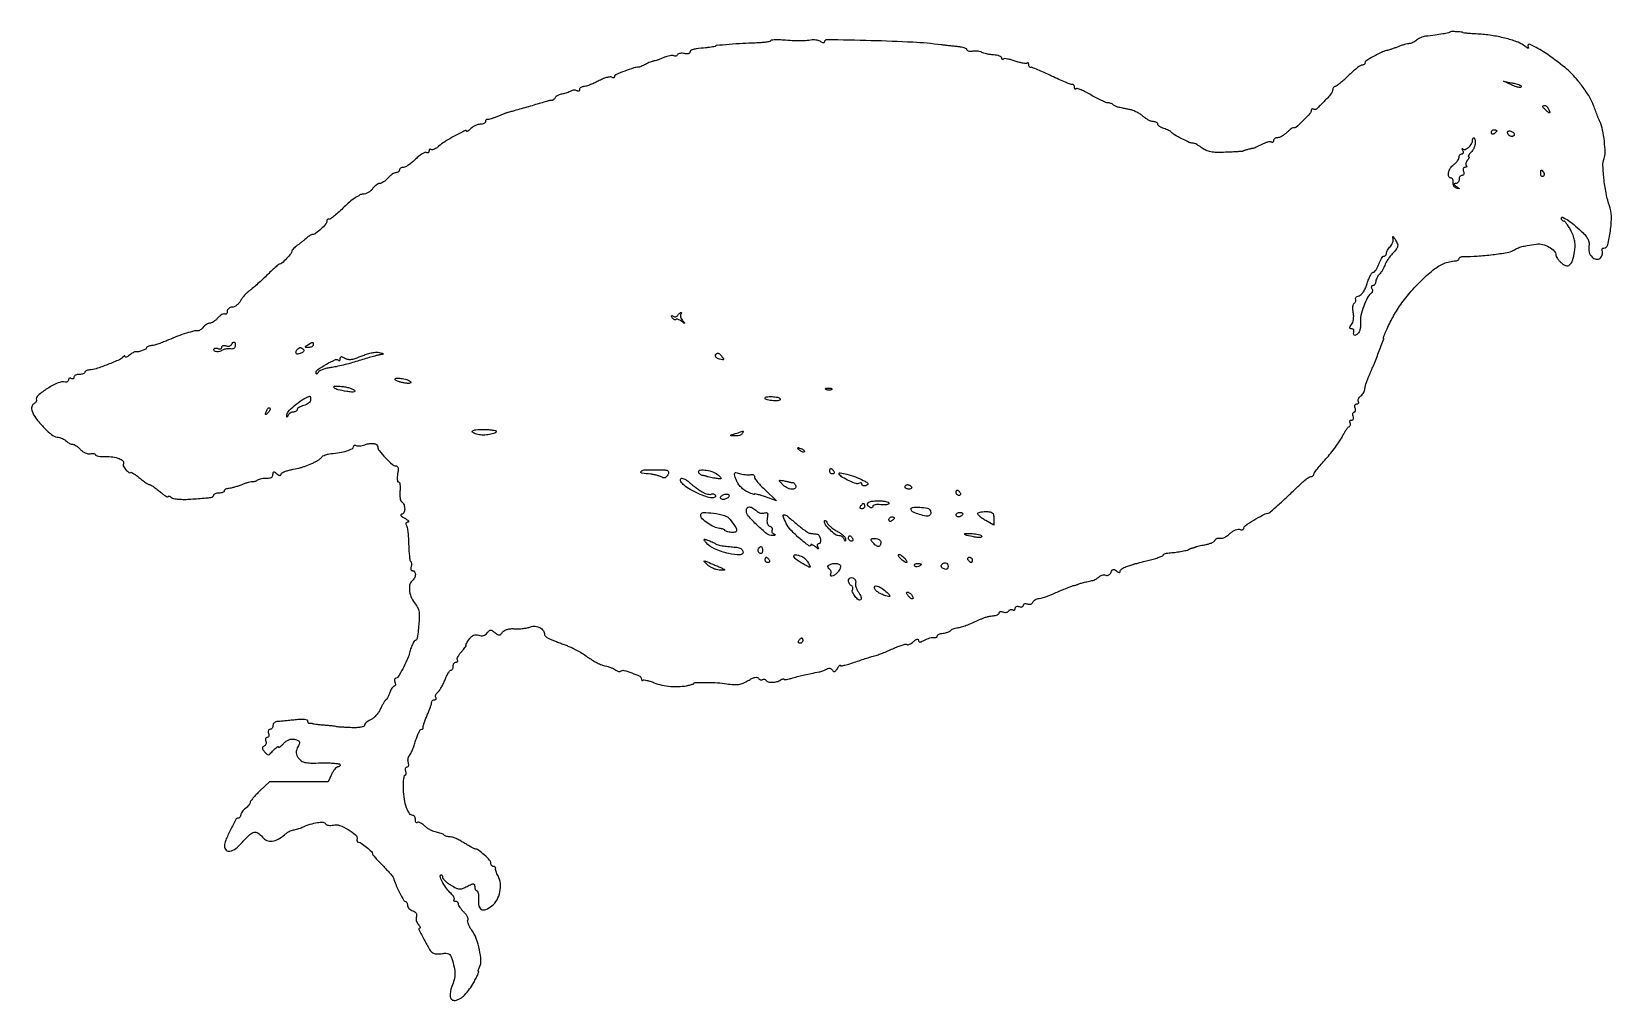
# Model space of a CAD drawing. Extents: x 0 to 588, y 0 to 360.
import ezdxf

# ---------------------------------------------------------------- set-up
doc = ezdxf.new("R2010")
doc.units = 0

msp = doc.modelspace()

# ---------------------------------------------------------------- linework, layer by layer
for points in [[(527.603762, 360.270429, -0.149198), (527.064166, 359.983178, -0.006241), (524.89735, 359.587772, -0.009317), (522.095506, 359.166085, -0.00452), (518.5, 358.726301, 0.045409), (517.637564, 358.548397, 0.031027), (516.69933, 358.199288, 0.031334), (515.829539, 357.745471, 0.053572), (515.178571, 357.25, -0.044748), (514.57244, 356.771571, -0.035774), (513.844793, 356.367188, -0.036956), (513.11128, 356.089545, -0.072116), (512.493671, 356, 0.052555), (511.78457, 355.92526, 0.014839), (510.703784, 355.661113, 0.014782), (509.492899, 355.287948, 0.015109), (508.3151, 354.846344, -0.008047), (507.132719, 354.383873, -0.007498), (505.908021, 353.948236, -0.007497), (504.808264, 353.593815, -0.025104), (504.073909, 353.408983, 0.061944), (502.039645, 352.734613, 0.01936), (499.187651, 351.240578, 0.01185), (496.439166, 349.574451, 0.25591), (496, 348.772596, -0.138391), (495.916862, 348.477976, -0.100112), (495.683182, 348.22695, -0.085799), (495.333672, 348.057931, -0.069927), (494.921472, 348, 0.152473), (494.299709, 347.805883, 0.013571), (492.961082, 346.825, 0.01672), (491.403947, 345.532099, 0.012259), (489.762335, 344, -0.009584), (488.137893, 342.467583, -0.013654), (486.633402, 341.175, -0.00958), (485.345062, 340.16825, -0.162446), (484.840863, 340, 0.12133), (484.520159, 339.921015, 0.100737), (484.247004, 339.698422, 0.091523), (484.063519, 339.365492, 0.080465), (484, 338.97335, -0.175056), (483.430907, 337.397698, -0.018727), (480.794145, 334.455164, -0.015357), (477.950956, 331.687229, -0.335515), (476.862786, 331.584803, 0.089783), (476.533418, 331.714256, 0.168553), (476.253444, 331.675211, 0.176786), (476.066662, 331.474033, 0.099918), (476, 331.143783, -0.188171), (475.550202, 329.990922, -0.012479), (473.029955, 327.386338, -0.010184), (470.36112, 324.867318, -0.310042), (469.496559, 324.75, 0.250559), (469.197109, 324.742634, 0.023947), (468.558364, 324.339063, 0.026038), (467.802349, 323.74814, 0.017476), (467, 323, -0.033666), (466.123995, 322.234636, -0.032922), (465.146875, 321.5875, -0.034745), (464.214566, 321.137507, -0.095343), (463.5, 321, 0.06887), (462.926682, 320.920655, 0.085131), (462.440625, 320.688914, 0.099915), (462.115626, 320.344827, 0.140337), (462, 319.940983, -0.083929), (461.938075, 319.574673, -0.162667), (461.758626, 319.34223, -0.181316), (461.491313, 319.279045, -0.107145), (461.1783, 319.389805, 0.168264), (460.691189, 319.498819, 0.033829), (459.804102, 319.3366, 0.032264), (458.749001, 318.995123, 0.025273), (457.654058, 318.495548, -0.005401), (456.584213, 317.955091, -0.007318), (455.605634, 317.491592, -0.005128), (454.77908, 317.125001, -0.077478), (454.475758, 317.046726, 0.012264), (454.257543, 317.019876, 0.006814), (453.992879, 316.977007, 0.006792), (453.725981, 316.926288, 0.010901), (453.5, 316.875), (453.241308, 316.810327), (452.853125, 316.713281), (452.419526, 316.604881, 0.00241), (452, 316.5, 0.012728), (451.598822, 316.388783, 0.014414), (451.220312, 316.261365, 0.013705), (450.906265, 316.135583, 0.073474), (450.75, 316.038688, -0.157976), (450.529571, 315.9485, -0.001406), (448.714437, 315.81723, -0.004665), (446.615305, 315.691021, -0.002973), (444.171489, 315.581525, -0.014297), (440.929298, 315.548334, -0.040737), (438.684747, 315.773053, -0.05719), (436.982487, 316.291185, -0.064286), (435.51376, 317.167837, 0.022446), (434.534832, 317.869117, 0.024132), (433.519781, 318.461802, 0.024603), (432.605348, 318.882335, 0.095753), (431.996563, 319, -0.1075), (430.678173, 319.286767, -0.011732), (427.868815, 320.650137, -0.012596), (425.13585, 322.144826, -0.090921), (424, 323.115219, 0.09194), (423.669361, 323.39654, 0.01872), (422.985938, 323.755979, 0.019143), (422.148046, 324.118626, 0.016924), (421.25, 324.432606, -0.035417), (420.388732, 324.769937, -0.04609), (419.660937, 325.202468, -0.053676), (419.155092, 325.660272, -0.184026), (419, 326.067388, 0.175438), (418.871163, 326.423273, 0.092951), (418.50487, 326.726045, 0.073156), (417.959308, 326.930974, 0.053368), (417.314451, 327, -0.084731), (416.522643, 327.135152, -0.034663), (415.5176, 327.56889, -0.033044), (414.478789, 328.195511, -0.036172), (413.564451, 328.936647, 0.04528), (412.556818, 329.72348, 0.026411), (411.225183, 330.485325, 0.026242), (409.799415, 331.112449, 0.039877), (408.5, 331.489195, -0.000033), (407.261891, 331.743464, -0.000033), (406.022565, 331.998153, -0.000032), (404.939869, 332.2208, -0.00013), (404.278944, 332.356937, -0.036761), (403.760476, 332.504278, -0.027187), (403.212238, 332.739135, -0.027717), (402.716208, 333.019542, -0.053918), (402.362278, 333.304389, 0.0736), (402.002882, 333.571118, 0.038634), (401.492263, 333.795664, 0.037397), (400.92203, 333.948771, 0.046923), (400.37734, 334, -0.098392), (399.615858, 334.151312, -0.011331), (398.011079, 334.858296, -0.0133), (396.124453, 335.802974, -0.010482), (394.13253, 336.921857, 0.013126), (392.190714, 337.999132, 0.020473), (390.459842, 338.81254, 0.015712), (389.039637, 339.358408, 0.287805), (388.588524, 339.255191, -0.136785), (388.365581, 339.129454, -0.260177), (388.172879, 339.182254, -0.149747), (388.040847, 339.425664, -0.049973), (388, 339.833333, 0.064291), (387.944349, 340.26435, 0.101781), (387.779688, 340.596969, 0.134414), (387.535135, 340.779442, 0.161651), (387.25, 340.794647, -0.160412), (386.724858, 340.821378, -0.004835), (384.664062, 341.641244, -0.00913), (382.236735, 342.686362, -0.006129), (379.5, 343.96505, 0.00575), (376.763285, 345.246258, 0.008545), (374.335938, 346.299123, 0.004469), (372.272863, 347.130884, 0.150549), (371.75, 347.170404, -0.161879), (371.464725, 347.198324, -0.127424), (371.220312, 347.392764, -0.097731), (371.055715, 347.733111, -0.06399), (371, 348.166667, 0.050165), (370.959011, 348.574184, 0.150378), (370.826567, 348.817192, 0.260103), (370.633271, 348.869512, 0.136032), (370.409591, 348.742924, -0.219549), (369.976583, 348.583312, -0.022741), (368.870729, 348.721771, -0.024929), (367.50602, 349.026772, -0.017367), (366, 349.5, 0.017367), (364.49398, 349.973228, 0.024929), (363.129271, 350.278229, 0.022741), (362.023417, 350.416688, 0.219549), (361.590409, 350.257076, -0.096895), (361.365296, 350.105628, -0.24232), (361.173433, 350.120325, -0.192202), (361.042212, 350.296901, -0.064922), (361, 350.620626, 0.254834), (360.790835, 351.004368, 0.052398), (360.078143, 351.364602, 0.043292), (359.063972, 351.652689, 0.028555), (357.861764, 351.81371, -0.01727), (356.578776, 351.956174, -0.017682), (355.318804, 352.186081, -0.017732), (354.242394, 352.462431, -0.067718), (353.611764, 352.745564, 0.078942), (353.028684, 352.991857, 0.030782), (352.165643, 353.149406, 0.029531), (351.19302, 353.207809, 0.032367), (350.25, 353.14758, -0.035897), (349.387983, 353.098626, -0.058142), (348.660937, 353.194555, -0.081359), (348.167369, 353.4089, -0.255005), (348, 353.715727, 0.27063), (347.795243, 354.066318, 0.043574), (347.045313, 354.407088, 0.038014), (345.995237, 354.690287, 0.024718), (344.75, 354.863241, -0.003027), (343.287858, 355.00203, -0.001879), (341.573437, 355.181756, -0.001885), (339.882833, 355.371864, -0.003406), (338.5, 355.542201, 0.019441), (327.8821, 356.50572, 0.006669), (312.448331, 357.096849, 0.001336), (295.8555, 357.466494, 0.419975), (294.999976, 356.627555, -0.209011), (294.891396, 356.379136, -0.200884), (294.632806, 356.284699, -0.104887), (294.229953, 356.389863, -0.043903), (293.75, 356.68552, 0.071254), (293.126959, 357.023943, 0.037638), (292.279688, 357.267657, 0.036523), (291.357489, 357.389939, 0.046466), (290.5, 357.360731, -0.013251), (287.967808, 357.105606, -0.017148), (285.634881, 357.013123, -0.014928), (283.06246, 357.076225, -0.007055), (279.75, 357.303447, 0.012927), (277.928734, 357.406909, 0.02164), (276.395312, 357.387924, 0.017446), (275.21321, 357.280601, 0.377935), (275, 357.03882, -0.360181), (274.778867, 356.771669, -0.011822), (273.310938, 356.528312, -0.017645), (271.45451, 356.331995, -0.010728), (269.25, 356.224734, 0.007571), (264.648787, 356.029971, 0.005946), (259.668325, 355.684085, 0.001057), (254.727066, 355.271306, 0.389399), (254.5, 355.023957, -0.365593), (254.433033, 354.944611, -0.002422), (253.471875, 354.785591, -0.007771), (252.341976, 354.622241, -0.004706), (251, 354.4623, 0.003671), (247.365071, 354.03671, 0.039827), (245.920018, 353.738505, 0.12961), (245.252297, 353.337434, 0.195461), (245, 352.716702, -0.233854), (244.841658, 352.396668, -0.110787), (244.412793, 352.199348, -0.073663), (243.766833, 352.158283, -0.043078), (243.000996, 352.289489, 0.047043), (242.19403, 352.421175, 0.055577), (241.421734, 352.387717, 0.064615), (240.795402, 352.205315, 0.15236), (240.431898, 351.889808, -0.090658), (240.149871, 351.577439, -0.095575), (239.780467, 351.392109, -0.099647), (239.381649, 351.36182, -0.108102), (239.014818, 351.490842, 0.153855), (238.510316, 351.618727, 0.031355), (237.584171, 351.507292, 0.030325), (236.480995, 351.233739, 0.024408), (235.333916, 350.811763, -0.00875), (234.175615, 350.343996, -0.009652), (233.038713, 349.932844, -0.009125), (232.056339, 349.618754, -0.047712), (231.5, 349.508378, 0.055207), (230.984483, 349.398067, 0.015282), (230.20625, 349.11252, 0.015237), (229.339076, 348.73283, 0.015413), (228.5, 348.302381, -0.010332), (227.697556, 347.88037, -0.013194), (226.940625, 347.526691, -0.011134), (226.298383, 347.263853, -0.100092), (226, 347.213656, 0.085138), (224.174546, 346.961963, 0.014333), (220.832537, 345.796493, 0.008048), (217.436751, 344.438966, 0.302336), (217, 343.782695, -0.143096), (216.9154, 343.493141, -0.191446), (216.695433, 343.334788, -0.136201), (216.360231, 343.3432, -0.064526), (215.963178, 343.522757, 0.181279), (215.324401, 343.648863, 0.028811), (214.057693, 343.363795, 0.028768), (212.537647, 342.832105, 0.021624), (210.932384, 342.081774, -0.013695), (209.295544, 341.284826, -0.015412), (207.680063, 340.611521, -0.014785), (206.278307, 340.124325, -0.076381), (205.469206, 340, 0.070384), (204.907709, 339.920565, 0.086082), (204.431579, 339.688914, 0.100188), (204.113252, 339.344827, 0.137564), (204, 338.940983, -0.108972), (203.921712, 338.586039, -0.182303), (203.70625, 338.3746, -0.161196), (203.3821, 338.343488, -0.082592), (203, 338.5, 0.096977), (202.525054, 338.678893, 0.059765), (201.926562, 338.707336, 0.056823), (201.302442, 338.590265, 0.064837), (200.75, 338.337947, -0.039366), (200.132269, 338.016947, -0.018622), (199.292439, 337.697657, -0.018325), (198.384031, 337.427147, -0.024641), (197.54341, 337.253677, 0.042711), (196.746346, 337.058958, 0.039123), (195.969099, 336.727426, 0.041426), (195.32183, 336.317831, 0.092821), (194.931606, 335.889336, -0.041867), (194.634503, 335.488004, -0.046717), (194.284475, 335.157654, -0.052274), (193.935968, 334.939804, -0.137466), (193.648694, 334.887233, 0.052531), (193.323643, 334.883092, 0.015899), (192.835111, 334.809506, 0.015736), (192.289136, 334.691556, 0.016516), (191.760498, 334.541108, -0.006778), (189.583951, 333.875596, -0.000676), (184.352251, 332.360824, -0.000461), (178.958939, 330.812541, -0.012083), (177.5, 330.433057, 0.026954), (176.936135, 330.268348, 0.004908), (175.9125, 329.897112, 0.00527), (174.721887, 329.437689, 0.00476), (173.5, 328.937814, -0.012439), (172.296355, 328.466844, -0.015736), (171.160937, 328.094825, -0.013821), (170.203045, 327.842552, -0.110938), (169.75, 327.838518, 0.137095), (169.464499, 327.821248, 0.127727), (169.220313, 327.658815, 0.1072), (169.056399, 327.369958, 0.075785), (169, 327, -0.185417), (168.853387, 326.618232, -0.090018), (168.433482, 326.29375, -0.069864), (167.809424, 326.073804, -0.049879), (167.071429, 326, 0.066533), (166.218448, 325.885993, 0.039086), (165.247768, 325.538393, 0.038394), (164.314634, 325.030127, 0.052522), (163.571429, 324.428571, -0.016644), (162.967719, 323.863771, -0.036231), (162.461607, 323.481892, -0.068064), (162.121946, 323.322796, -0.505742), (162, 323.412521, 0.558268), (161.517846, 323.709766, 0.006891), (157.617498, 321.680884, 0.013999), (153.842609, 319.512304, 0.048613), (151.598556, 317.818422, -0.034914), (150.808344, 317.187294, -0.046313), (150.006398, 316.737059, -0.05434), (149.305907, 316.512332, -0.191139), (148.848556, 316.593597, 0.11041), (148.525436, 316.705592, 0.183037), (148.249263, 316.635558, 0.160045), (148.063708, 316.387883, 0.081576), (148, 316, -0.099232), (147.923971, 315.620684, -0.176301), (147.710643, 315.389221, -0.169115), (147.390966, 315.343496, -0.090392), (147.014953, 315.490758, 0.240685), (146.447966, 315.536893, 0.040145), (145.443522, 315.024846, 0.036396), (144.262388, 314.173666, 0.024893), (143.048657, 313.049775, -0.02354), (141.794745, 311.882363, -0.027141), (140.492624, 310.895871, -0.027774), (139.315437, 310.192552, -0.121344), (138.533704, 310, 0.06336), (137.947308, 309.925392, 0.081351), (137.450525, 309.70625, 0.098394), (137.118115, 309.381367, 0.151312), (137, 309, -0.126938), (136.901595, 308.618633, -0.100762), (136.624658, 308.29375, -0.089679), (136.210396, 308.075349, -0.076723), (135.722241, 308, 0.110654), (135.113627, 307.863639, 0.037189), (134.31679, 307.4125, 0.034867), (133.481607, 306.765356, 0.033456), (132.732028, 306, -0.033736), (131.981614, 305.234649, -0.035022), (131.143956, 304.5875, -0.037362), (130.34363, 304.136582, -0.110041), (129.730547, 304, 0.115352), (129.134708, 303.860684, 0.043227), (128.396724, 303.4125, 0.039953), (127.64681, 302.765263, 0.038612), (127, 302, -0.061051), (126.292138, 301.23477, -0.047545), (125.360799, 300.5875, -0.0488), (124.359178, 300.14642, -0.07949), (123.444001, 300, 0.125945), (122.324784, 299.713537, 0.024623), (120.537498, 298.616818, 0.024512), (118.51517, 297.083813, 0.019741), (116.495151, 295.25, -0.010482), (114.582407, 293.447866, -0.015842), (112.836951, 291.96875, -0.010573), (111.350511, 290.838369, -0.234526), (110.830391, 290.75, 0.132824), (110.514402, 290.758954, 0.139699), (110.243927, 290.606461, 0.117503), (110.062512, 290.307815, 0.078147), (110, 289.910293, -0.183888), (109.583432, 288.815929, -0.025385), (107.843391, 287.050609, -0.026752), (105.921467, 285.469675, -0.1497), (104.678571, 285.033269, 0.09669), (104.275023, 284.937392, 0.029188), (103.714788, 284.642585, 0.028044), (103.111458, 284.230856, 0.027149), (102.551101, 283.75, -0.016123), (101.901631, 283.167334, -0.007048), (101.005216, 282.435152, -0.006966), (100.030763, 281.683756, -0.009243), (99.122529, 281.029241, 0.02297), (98.30987, 280.409018, 0.029187), (97.623493, 279.761615, 0.029723), (97.129284, 279.171074, 0.160712), (97, 278.779241, -0.176295), (96.678112, 277.894689, -0.015055), (95.045625, 276.063583, -0.014552), (93.30445, 274.329109, -0.19086), (92.473684, 274, 0.177602), (92.137177, 273.876579, 0.004104), (90.831692, 272.751562, 0.008629), (89.318354, 271.378748, 0.00568), (87.623006, 269.75, -0.00649), (85.815819, 268.019422, -0.006463), (83.961871, 266.333923, -0.006351), (82.304599, 264.903057, -0.025106), (81.232077, 264.088887, 0.039023), (80.34965, 263.379504, 0.022823), (79.404866, 262.40524, 0.022729), (78.543218, 261.337423, 0.035541), (77.913775, 260.338887, -0.055403), (77.299022, 259.444322, -0.052289), (76.491875, 258.687048, -0.056297), (75.623636, 258.170638, -0.106423), (74.83102, 258, 0.083797), (74.131759, 257.881979, 0.092998), (73.537862, 257.542039, 0.100528), (73.14071, 257.035645, 0.116699), (73, 256.440983, -0.055782), (72.937448, 255.882052, -0.120452), (72.745509, 255.497211, -0.189891), (72.461781, 255.344748, -0.169431), (72.133647, 255.417402, 0.206161), (71.675847, 255.485163, 0.059465), (70.996374, 255.21498, 0.049082), (70.226977, 254.693852, 0.035466), (69.478659, 253.976419, -0.030889), (68.704027, 253.220042, -0.032733), (67.856307, 252.580573, -0.034678), (67.058815, 252.132915, -0.110996), (66.467457, 252, 0.093133), (65.911633, 251.895564, 0.042527), (65.246127, 251.568766, 0.04015), (64.58306, 251.093672, 0.044052), (64.026533, 250.531971, -0.028607), (63.512099, 249.979678, -0.036005), (62.973931, 249.533969, -0.038988), (62.485731, 249.240145, -0.167304), (62.154088, 249.196008, 0.112964), (60.830783, 249.161935, 0.012216), (57.868606, 248.325691, 0.01518), (54.49058, 247.168881, 0.014702), (51.15228, 245.797848, -0.012092), (49.348214, 245.045894, -0.01236), (47.522909, 244.387842, -0.012195), (45.912211, 243.895053, -0.049372), (44.90228, 243.717686, 0.033203), (44.17373, 243.613852, 0.049119), (43.558795, 243.419506, 0.061514), (43.132757, 243.171517, 0.23435), (43, 242.903827, -0.280942), (42.694741, 242.403429, -0.031351), (41.41749, 241.844362, -0.036305), (39.989802, 241.437951, -0.089285), (38.903695, 241.408996, 0.144591), (38.575099, 241.364114, 0.023698), (37.996781, 241.070112, 0.02439), (37.330554, 240.64638, 0.01937), (36.653695, 240.127555, -0.030235), (36.017255, 239.661298, -0.070304), (35.481275, 239.414547, -0.154911), (35.136638, 239.420168, -0.317452), (34.984687, 239.627555, 0.125007), (34.917405, 239.874236, 0.315995), (34.758058, 239.949969, 0.152974), (34.519094, 239.827965, 0.040401), (34.234687, 239.5, -0.132621), (32.91247, 238.444992, -0.00982), (28.595824, 236.670003, -0.013045), (24.244798, 235.109346, -0.06836), (21.75, 234.650737, 0.042754), (21.080103, 234.562649, 0.060793), (20.514063, 234.363922, 0.078194), (20.129498, 234.092186, 0.202601), (20, 233.785714, -0.229337), (19.854291, 233.484748, -0.073811), (19.4125, 233.230804, -0.056229), (18.765916, 233.057418, -0.037431), (18, 233, 0.050979), (17.234725, 232.92177, 0.070927), (16.5875, 232.688914, 0.09101), (16.152336, 232.345219, 0.182172), (16, 231.940983, -0.108972), (15.921712, 231.586039, -0.182303), (15.70625, 231.3746, -0.161196), (15.3821, 231.343488, -0.082592), (15, 231.5, 0.087051), (14.618117, 231.652489, 0.165916), (14.29375, 231.612523, 0.178935), (14.077634, 231.387515, 0.103144), (14, 231.01518, -0.118975), (13.902743, 230.61224, -0.121451), (13.632812, 230.3016, -0.110963), (13.227213, 230.133612, -0.087136), (12.75, 230.134658, 0.148463), (10.07964, 229.816058, 0.037337), (6.165811, 227.737709, 0.034551), (2.694283, 225.196596, 0.269943), (2.047571, 223.382979, -0.154188), (2.01039, 223.077657, -0.056643), (1.784342, 222.700816, -0.049376), (1.42556, 222.317345, -0.041624), (0.978398, 221.986649, 0.124531), (0.568466, 221.563416, 0.078425), (0.321415, 220.917123, 0.070018), (0.268556, 220.14981, 0.064523), (0.425566, 219.374846, 0.080065), (1.848258, 216.698244, 0.029958), (4.622848, 213.458685, 0.027741), (7.656229, 210.648671, 0.136945), (9.763567, 209.708789, -0.037573), (10.71721, 209.493091, -0.029512), (11.710726, 209.123029, -0.030322), (12.597529, 208.665636, -0.062226), (13.213567, 208.186433, 0.042459), (13.752037, 207.732397, 0.03625), (14.387833, 207.348515, 0.037839), (15.021237, 207.084377, 0.080031), (15.545012, 207, -0.113662), (16.102688, 206.871568, -0.033869), (16.865602, 206.43433, -0.03205), (17.681416, 205.811298, -0.029746), (18.432747, 205.074314, 0.057623), (19.241234, 204.365054, 0.050589), (20.225272, 203.822477, 0.053399), (21.228088, 203.516536, 0.095203), (22.087735, 203.516896, -0.037612), (22.820423, 203.601577, -0.062718), (23.438272, 203.548689, -0.09128), (23.854016, 203.376472, -0.254283), (24, 203.107983, 0.325663), (24.215769, 202.811841, 0.033907), (25.101563, 202.591613, 0.031854), (26.312545, 202.455157, 0.01951), (27.75, 202.441491, -0.041642), (30.510163, 202.293052, -0.060984), (32.859004, 201.671277, -0.097657), (34.250168, 200.769162, -0.352157), (34.371559, 199.792178, 0.273495), (34.354782, 198.938095, 0.048041), (35.313879, 197.566713, 0.051415), (36.471241, 196.462839, 0.377661), (37.173974, 196.507307, -0.327429), (37.471487, 196.553046, -0.01963), (38.305862, 196.075798, -0.023306), (39.321543, 195.372817, -0.014458), (40.448561, 194.459688, 0.012272), (41.600918, 193.517657, 0.016318), (42.695736, 192.722533, 0.013616), (43.634183, 192.123305, 0.136091), (44.078814, 192, -0.136635), (44.529656, 191.874455, -0.012371), (45.524815, 191.239512, -0.015325), (46.688855, 190.402674, -0.011389), (47.923275, 189.411106, 0.012745), (49.104385, 188.467618, 0.025158), (50.096212, 187.791656, 0.031677), (50.814595, 187.41346, 0.543724), (51, 187.533551, -0.290597), (51.111673, 187.709469, -0.173589), (51.367187, 187.734026, -0.077749), (51.769666, 187.562377, -0.03247), (52.25, 187.217118, 0.131767), (53.08082, 186.839983, 0.020416), (54.890637, 186.615753, 0.021491), (57.103963, 186.528354, 0.016957), (59.5, 186.618054, 0.001488), (65.086029, 187.033891, 0.025739), (66.899243, 187.268635, 0.106829), (67.704566, 187.602556, 0.24601), (68, 188.166667, -0.219986), (68.147449, 188.48558, -0.07762), (68.5875, 188.755208, -0.059018), (69.23419, 188.938993, -0.039769), (70, 189, 0.037503), (70.765913, 189.057529, 0.056318), (71.4125, 189.231239, 0.073935), (71.854232, 189.485671, 0.229038), (72, 189.787196, -0.198503), (72.12869, 190.098574, -0.075436), (72.514062, 190.383343, -0.059465), (73.08014, 190.600961, -0.042576), (73.75, 190.711211, 0.037894), (74.625631, 190.846933, 0.013027), (75.867188, 191.171345, 0.012861), (77.223067, 191.601718, 0.014539), (78.5, 192.085497, -0.014365), (79.711305, 192.544894, -0.017518), (80.869983, 192.901715, -0.016198), (81.85271, 193.133177, -0.106609), (82.35526, 193.126395, 0.093889), (82.764563, 193.110554, 0.041047), (83.295555, 193.235215, 0.038722), (83.854058, 193.46482, 0.041856), (84.35526, 193.772878, -0.077012), (84.952736, 194.084733, -0.033016), (85.82467, 194.317925, -0.031682), (86.804551, 194.448003, -0.036185), (87.75, 194.4445, 0.052101), (88.68911, 194.470863, 0.099466), (89.400286, 194.714817, 0.130884), (89.839417, 195.15714, 0.131116), (90, 195.758981, -0.042654), (90.061891, 196.483158, -0.320594), (90.292922, 196.711616, -0.196334), (90.694025, 196.61837, -0.019145), (91.5, 196, 0.035733), (92.09262, 195.575769, 0.099141), (92.571347, 195.399817, 0.218792), (92.870137, 195.484512, 0.219367), (93, 195.766264, -0.246626), (93.231203, 196.206485, -0.039314), (94.101563, 196.710622, -0.035836), (95.31346, 197.187344, -0.024279), (96.75, 197.56118, 0.002068), (99.649697, 198.179752, 0.019773), (100.873858, 198.497355, 0.021678), (102.032342, 198.902906, 0.002763), (104.479648, 199.896355, 0.021115), (105.669822, 200.447044, 0.02257), (106.782373, 201.085107, 0.022869), (107.68299, 201.716683, 0.090222), (108.134526, 202.217667, -0.126436), (108.58734, 202.652972, -0.039661), (109.447161, 203.052382, -0.036754), (110.516286, 203.362261, -0.033331), (111.654878, 203.525038, 0.024298), (114.74902, 203.910532, 0.033541), (117.467453, 204.574605, 0.034223), (119.498726, 205.374333, 0.289533), (120, 206.167425, -0.112037), (120.072025, 206.484824, -0.183824), (120.2691, 206.67248, -0.158751), (120.565953, 206.697014, -0.080462), (120.916084, 206.551863, 0.124867), (121.425409, 206.391445, 0.037), (122.248656, 206.405679, 0.034599), (123.205364, 206.560489, 0.031209), (124.166084, 206.849265, -0.051967), (125.9341, 207.301746, -0.079343), (127.514253, 207.283343, -0.11705), (128.594679, 206.822671, -0.238028), (129, 206.019494, 0.174592), (129.496866, 204.639939, 0.017637), (131.852707, 201.989773, 0.017171), (134.389625, 199.507481, 0.187185), (135.697684, 199, -0.193255), (136.205609, 198.796066, -0.149367), (136.499818, 198.270888, -0.078385), (136.552534, 197.357585, -0.024655), (136.35, 196, 0.02816), (136.186658, 194.849977, 0.048145), (136.197734, 193.88125, 0.066766), (136.362018, 193.212769, 0.308372), (136.674199, 193, -0.309298), (137.004149, 192.774303, -0.053968), (137.210938, 192.00657, -0.042368), (137.288163, 190.914394, -0.025537), (137.203582, 189.618112, 0.031888), (137.132989, 188.273804, 0.039941), (137.246581, 187.030746, 0.044446), (137.508363, 186.045895, 0.168721), (137.904383, 185.559095, -0.171799), (138.723495, 184.53982, -0.09283), (138.969485, 182.929002, -0.108127), (138.609185, 181.512077, -0.276229), (137.75, 180.964565, 0.322855), (137.541714, 180.805262, 0.255293), (137.601562, 180.519732, 0.065528), (138.119016, 180.053469, 0.020809), (139, 179.5, -0.021689), (139.877837, 178.94635, -0.070617), (140.381101, 178.480268, -0.27635), (140.422443, 178.194145, -0.295145), (140.190983, 178.035435, 0.095985), (139.729712, 177.933038, 0.183487), (139.461843, 177.671853, 0.168991), (139.422481, 177.280621, 0.079927), (139.619695, 176.806329, -0.096206), (139.913208, 176.03067, -0.012554), (140.169337, 174.274489, -0.01423), (140.363546, 172.152289, -0.011465), (140.454855, 169.86352, 0.010406), (140.539851, 167.613494, 0.014596), (140.716059, 165.610797, 0.010823), (140.944501, 163.973075, 0.157575), (141.207242, 163.459425, -0.12314), (141.41898, 163.106473, -0.05971), (141.511741, 162.584956, -0.053882), (141.481283, 161.987198, -0.052006), (141.32411, 161.402234, 0.070249), (141.200738, 160.866006, 0.118371), (141.269264, 160.411906, 0.152631), (141.515493, 160.112559, 0.145904), (141.893011, 160, -0.248856), (142.685647, 159.579451, -0.166583), (142.960396, 158.567263, -0.110407), (142.572196, 157.242262, -0.093558), (141.639886, 156.116095, 0.183217), (140.793578, 154.622987, 0.077824), (140.798466, 152.28654, 0.068103), (141.576885, 149.710205, 0.072664), (143.007599, 147.5, -0.08356), (143.967391, 145.944441, -0.080478), (144.381336, 144.139904, -0.038901), (144.34548, 141.356614, -0.00573), (143.771023, 135.75, -0.035743), (143.645612, 135.07992, -0.051114), (143.433516, 134.514062, -0.063608), (143.173335, 134.123618, -0.217315), (142.902346, 134, 0.26843), (142.44561, 133.735757, 0.024609), (141.825239, 132.522288, 0.02655), (141.194151, 130.89666, 0.017433), (140.634522, 128.967604, -0.047017), (139.81994, 126.675449, -0.016024), (138.226729, 123.519243, -0.008182), (136.46589, 120.41427, -0.265634), (135.741137, 120, 0.18748), (135.425737, 119.87743, 0.146453), (135.235671, 119.559375, 0.098859), (135.211047, 119.074409, 0.055071), (135.361626, 118.5, -0.051648), (135.516447, 117.92543, -0.093714), (135.503411, 117.440625, -0.14285), (135.330802, 117.122814, -0.199971), (135.036003, 117, 0.187912), (134.641149, 116.846172, 0.052214), (134.193249, 116.339063, 0.044982), (133.767593, 115.611323, 0.034224), (133.432606, 114.75, -0.02042), (133.111574, 113.851983, -0.022624), (132.727889, 113.014063, -0.022737), (132.338847, 112.334763, -0.098371), (132.019593, 112, 0.090492), (131.664312, 111.638922, 0.01307), (131.103722, 110.765625, 0.01446), (130.491428, 109.685283, 0.011917), (129.899941, 108.5, -0.042155), (129.195543, 107.279094, -0.033593), (128.245335, 106.091281, -0.034655), (127.207624, 105.105708, -0.069158), (126.245566, 104.512872, 0.036424), (125.386162, 104.057806, 0.044196), (124.659635, 103.50764, 0.050027), (124.15476, 102.94841, 0.159942), (124, 102.476986, -0.322858), (123.697601, 102.057486, -0.040865), (122.548795, 101.776427, -0.033287), (120.882161, 101.623156, -0.016329), (118.75, 101.639141, -0.002973), (116.736927, 101.732006, -0.004946), (115.042187, 101.837108, -0.000984), (113.565454, 101.946285, -0.392193), (113.5, 102.016896, 0.378911), (113.43585, 102.089393, 0.001668), (112.325, 102.221851, 0.006446), (111.033733, 102.354609, 0.003887), (109.5, 102.480327, -0.004448), (107.931313, 102.610682, -0.00617), (106.528125, 102.757344, -0.003973), (105.355381, 102.904023, -0.074816), (105, 103.006879, 0.057953), (104.755008, 103.086791, 0.027638), (104.426562, 103.134504, 0.026955), (104.07381, 103.146892, 0.034466), (103.75, 103.118421, -0.140781), (103.464406, 103.153762, -0.119833), (103.220313, 103.336022, -0.100081), (103.0563, 103.64248, -0.073105), (103, 104.025483, 0.325086), (102.71162, 104.422154, 0.052889), (101.723248, 104.630628, 0.03743), (100.22856, 104.671557, 0.016352), (98.25, 104.512634, -0.002777), (96.303124, 104.302932, -0.002896), (94.38125, 104.117955, -0.002783), (92.718424, 103.976955, -0.012716), (91.75, 103.925002, 0.080255), (91.081543, 103.797602, 0.089206), (90.514062, 103.467815, 0.097657), (90.134285, 102.990145, 0.119825), (90, 102.437851, -0.075416), (89.916665, 101.888495, -0.088988), (89.674822, 101.422369, -0.100712), (89.31517, 101.110766, -0.129007), (88.893011, 101, 0.158089), (88.519085, 100.878743, 0.151946), (88.280284, 100.559375, 0.112257), (88.22328, 100.073899, 0.06502), (88.361626, 99.5, -0.062927), (88.502534, 98.92599, -0.109632), (88.452188, 98.440625, -0.151303), (88.223415, 98.121579, -0.163532), (87.861626, 98, 0.155258), (87.497497, 97.884139, 0.152202), (87.263782, 97.578353, 0.113648), (87.205783, 97.113729, 0.066163), (87.336834, 96.564608, -0.081026), (87.456967, 95.985985, -0.095199), (87.375159, 95.432778, -0.105453), (87.106472, 94.991344, -0.122888), (86.693823, 94.727229, 0.109544), (86.218288, 94.440227, 0.228354), (86.069212, 94.044835, 0.124264), (86.264046, 93.486449, 0.026785), (86.877462, 92.656576, 0.035838), (87.738168, 91.75414, 0.225504), (88.330833, 91.574808, 0.161227), (88.968999, 91.898544, 0.016797), (90.127462, 93.146965, -0.018135), (90.847353, 93.918607, -0.042698), (91.449942, 94.424586, -0.09982), (91.837762, 94.595059, -0.478733), (92, 94.464448, 0.469555), (92.167147, 94.325706, 0.097089), (92.5761, 94.488459, 0.04337), (93.207368, 94.977396, 0.018769), (93.96119, 95.727968, -0.047239), (94.925436, 96.584595, -0.064468), (95.942638, 97.144528, -0.072406), (96.968839, 97.384679, -0.085483), (97.96119, 97.299898, -0.024883), (99.414639, 96.841467, -0.226055), (99.865461, 96.377352, -0.189579), (99.83175, 95.682487, -0.017054), (99.047559, 94.088865, 0.068198), (98.706475, 93.169369, 0.084223), (98.659967, 92.257824, 0.076882), (98.920391, 91.318793, 0.046788), (99.491297, 90.315888, 0.093266), (100.547353, 89.284069, 0.094465), (101.901628, 88.712409, 0.05001), (104.01851, 88.476217, 0.009258), (107.943738, 88.505009, -0.011218), (110.649186, 88.514249, -0.018608), (112.927223, 88.386017, -0.0131), (114.717457, 88.170803, -0.372115), (115, 87.843728, -0.111282), (114.927465, 87.521858, -0.100051), (114.722279, 87.247845, -0.094652), (114.41555, 87.064036, -0.088009), (114.054566, 87, 0.185901), (113.605755, 86.827158, 0.036748), (112.999678, 86.192188, 0.034398), (112.364998, 85.30296, 0.026051), (111.791088, 84.25), (110.473044, 81.5), (99.615588, 81.504021), (88.758131, 81.508043), (85.129066, 78.085393, 0.012354), (83.738978, 76.707918, 0.017056), (82.566038, 75.400252, 0.013696), (81.673783, 74.273197, 0.161957), (81.5, 73.750761, -0.131358), (81.383176, 73.313755, -0.037864), (80.985937, 72.730781, -0.035264), (80.419758, 72.11607, -0.031161), (79.75, 71.559146, 0.038599), (79.080394, 70.985308, 0.039745), (78.514062, 70.320603, 0.042946), (78.12192, 69.666958, 0.114124), (78, 69.139757, -0.076532), (77.932958, 68.70432, -0.08958), (77.7386, 68.334804, -0.100757), (77.449494, 68.087781, -0.127237), (77.110127, 68, 0.274719), (76.159712, 67.435178, 0.010246), (74.169444, 63.592396, 0.015941), (72.422838, 59.738462, 0.098727), (72, 57.617887, 0.193411), (72.609283, 56.101711, 0.259362), (73.997828, 55.673634, 0.116119), (76.147487, 56.684852, 0.04132), (78.63935, 59.022564, -0.016281), (81.390664, 61.875476, -0.131206), (82.965945, 62.756717, -0.222539), (84.351952, 62.491859, -0.05746), (86.074474, 60.914131, 0.116178), (87.737453, 59.714245, 0.126424), (89.708177, 59.432109, 0.100345), (91.927011, 60.141237, 0.05296), (94.297975, 61.816685, -0.030526), (95.098658, 62.438053, -0.025518), (96.017266, 62.998615, -0.026281), (96.912653, 63.424895, -0.061591), (97.626065, 63.621382, 0.02358), (98.332016, 63.759259, 0.012286), (99.197833, 63.993855, 0.012191), (100.076468, 64.278751, 0.018195), (100.828091, 64.574018, -0.025364), (103.860987, 65.715562, -0.04097), (106.546705, 66.336974, -0.049616), (108.617115, 66.432969, -0.245884), (109.588066, 65.857506, 0.153646), (109.993077, 65.507754, 0.063211), (110.697716, 65.304252, 0.05441), (111.568495, 65.264003, 0.045877), (112.480743, 65.405811, -0.152179), (114.777078, 65.27677, -0.045435), (117.975174, 63.735923, -0.044171), (120.722846, 61.740645, -0.27358), (121.25, 60.151747, 0.070471), (121.217787, 59.711477, 0.102996), (121.322241, 59.338326, 0.127634), (121.54445, 59.091073, 0.14725), (121.84699, 59, -0.158001), (122.843136, 58.677157, -0.016807), (124.792423, 57.16296, -0.015056), (126.65068, 55.519448, -0.207018), (127, 54.711912, 0.174551), (127.125023, 54.364694, 0.005478), (128.113644, 53.196174, 0.010072), (129.33837, 51.836675, 0.006741), (130.791129, 50.329207, -0.006487), (132.258788, 48.807829, -0.00901), (133.530704, 47.404836, -0.00606), (134.555199, 46.203937, -0.105158), (134.793631, 45.751084, 0.033813), (135.644961, 43.364799, 0.014862), (137.074277, 40.328794, 0.006768), (138.632652, 37.359147, 0.275143), (139.2359, 37, -0.181055), (139.527549, 36.890812, -0.091343), (139.775546, 36.57917, -0.071295), (139.943538, 36.115546, -0.051366), (140, 35.567388, 0.120309), (140.144998, 34.973501, 0.070345), (140.57251, 34.373898, 0.063744), (141.203805, 33.859591, 0.062327), (141.948971, 33.516196, -0.063904), (142.710532, 33.162341, -0.105321), (143.216918, 32.668883, -0.125096), (143.426018, 32.076944, -0.114768), (143.337095, 31.436073, 0.091922), (143.213256, 30.767224, 0.056131), (143.303579, 29.966974, 0.05376), (143.580141, 29.16467, 0.063423), (144.010569, 28.487265, -0.025938), (144.436789, 27.915833, -0.059077), (144.680669, 27.436884, -0.129189), (144.710302, 27.129178, -0.367821), (144.55846, 27, 0.55559), (144.268599, 26.534097, 0.006991), (146.181618, 22.783721, 0.01114), (148.191315, 19.173471, 0.103505), (149.383755, 17.858318, 0.11382), (149.902225, 17.638283, 0.029207), (150.812533, 17.53194, 0.028202), (151.893211, 17.530312, 0.025364), (153.006661, 17.64833, -0.039066), (154.423532, 17.759391, -0.123522), (155.340012, 17.529602, -0.138725), (155.977781, 16.914688, -0.054639), (156.478388, 15.790013, -0.021989), (157.356569, 12.562278, -0.054806), (157.629935, 10.135453, -0.062715), (157.355443, 7.907714, -0.036996), (156.506215, 5.360631, 0.123832), (155.930895, 1.537656, 0.440443), (157.685543, 0.220301, 0.161084), (161.237259, 2.184567, 0.058672), (164.66329, 6.89352, 0.009303), (165.510011, 8.46893, 0.016801), (166.135253, 9.793721, 0.012646), (166.552251, 10.831502, 0.523021), (166.435233, 11, -0.386142), (166.299928, 11.122805, -0.080244), (166.322119, 11.472557, -0.047689), (166.493338, 11.991293, -0.024027), (166.800896, 12.608705, 0.145916), (167.331359, 14.976232, 0.034175), (166.767318, 19.046655, 0.035937), (165.573129, 23.233281, 0.071163), (163.94563, 26.271424, -0.027895), (163.208252, 27.40158, -0.037246), (162.677906, 28.505484, -0.040917), (162.396572, 29.442695, -0.193204), (162.490698, 29.984949, 0.197849), (162.573438, 30.4883, 0.056674), (162.303698, 31.248523, 0.047622), (161.773371, 32.114758, 0.035232), (161.036475, 32.963525, -0.02249), (160.256914, 33.816557, -0.026177), (159.598214, 34.695536, -0.026558), (159.127123, 35.485611, -0.121736), (159, 36, 0.115918), (158.910364, 36.381441, 0.100475), (158.657292, 36.70625, 0.093242), (158.278867, 36.92427, 0.084383), (157.833333, 37, -0.056329), (157.430685, 37.045506, -0.169479), (157.199866, 37.190491, -0.254873), (157.162448, 37.402044, -0.11585), (157.315145, 37.648479, 0.236821), (157.436675, 38.014807, 0.075675), (157.264414, 38.580053, 0.0567), (156.84778, 39.244367, 0.036946), (156.231812, 39.909164, -0.043446), (154.614392, 41.700895, -0.035309), (153.202982, 43.869866, -0.031456), (152.24896, 45.878541, -0.300024), (152.430712, 46.764045, -0.148032), (152.646049, 46.87931, -0.260446), (152.832772, 46.819079, -0.140916), (152.960628, 46.56688, -0.04734), (153, 46.151968, 0.16656), (153.197986, 45.574119, 0.033676), (153.929955, 44.75209, 0.032143), (154.953753, 43.86908, 0.025269), (156.165805, 43.045362, 0.021165), (158.067295, 41.996535, 0.096619), (159.278569, 41.662486, 0.108617), (160.454526, 41.828123, 0.030242), (162.165805, 42.585741, -0.009849), (163.824794, 43.402634, -0.115267), (164.525743, 43.550815, -0.319632), (164.880221, 43.286931, -0.078192), (165, 42.52568, 0.050943), (165.059634, 41.941896, 0.070892), (165.237147, 41.448169, 0.090978), (165.499151, 41.116201, 0.182277), (165.807309, 41, -0.29904), (166.105221, 40.804327, -0.052032), (166.317226, 40.129798, -0.04178), (166.429732, 39.172969, -0.025669), (166.409527, 38.037611, 0.062266), (166.556804, 35.374699, 0.227312), (167.522344, 34.041075, 0.232161), (169.148329, 33.974572, 0.064533), (171.393573, 35.33344, 0.096786), (173.300702, 37.576237, 0.077757), (174.408203, 40.549961, 0.077965), (174.552795, 43.711973, 0.098287), (173.672408, 46.5, -0.021969), (173.267957, 47.320702, -0.025666), (172.959839, 48.132812, -0.025922), (172.77336, 48.835293, -0.121513), (172.787548, 49.25, 0.135841), (172.789263, 49.535385, 0.137301), (172.643842, 49.779688, 0.114349), (172.366141, 49.943621, 0.07654), (172, 50, -0.125453), (171.618626, 50.097219, -0.100779), (171.29375, 50.370904, -0.090172), (171.075399, 50.780294, -0.077685), (171, 51.262651, 0.191164), (170.562538, 52.365045, 0.021126), (168.582189, 54.296926, 0.023205), (166.434553, 56.049186, 0.14076), (165.103619, 56.547541, -0.099988), (164.720737, 56.656775, -0.005902), (163.649188, 57.226991, -0.008715), (162.384678, 57.94809, -0.006302), (161, 58.793803, 0.018343), (159.543867, 59.635708, 0.019673), (158.063021, 60.347748, 0.019654), (156.749812, 60.856415, 0.082156), (155.916667, 60.996262, -0.038719), (155.259679, 61.048775, -0.034941), (154.595034, 61.202305, -0.036707), (154.018154, 61.426221, -0.08565), (153.640897, 61.692436, 0.086198), (153.230166, 61.981605, 0.024793), (152.5092, 62.279547, 0.024154), (151.649002, 62.539998, 0.02357), (150.760668, 62.718754, -0.057121), (149.770972, 62.987936, -0.028671), (148.595543, 63.537013, -0.028035), (147.430684, 64.25182, -0.036952), (146.462251, 65.035464, 0.031259), (145.604536, 65.745807, 0.047686), (144.773102, 66.237317, 0.060182), (144.081684, 66.465199, 0.250967), (143.675813, 66.34248, -0.198781), (143.421452, 66.237045, -0.248091), (143.19852, 66.35477, -0.111128), (143.046449, 66.73859, -0.03899), (143, 67.333333, 0.055947), (142.928441, 67.970862, 0.075442), (142.716585, 68.510417, 0.094745), (142.403271, 68.872234, 0.168619), (142.035184, 69, -0.251381), (140.780672, 69.673266, -0.059857), (139.67889, 71.863308, -0.047586), (138.870765, 75.009236, -0.031403), (138.521679, 78.729559, -0.014054), (138.516291, 80.750181, -0.02323), (138.638835, 82.451808, -0.019692), (138.845581, 83.751727, -0.357593), (139.148335, 84, 0.230165), (139.400623, 84.122632, 0.131919), (139.536409, 84.440625, 0.082447), (139.52513, 84.925135, 0.044682), (139.361626, 85.5, -0.062927), (139.220718, 86.07401, -0.109632), (139.271065, 86.559375, -0.151303), (139.499837, 86.878421, -0.163532), (139.861626, 87, 0.165159), (140.222959, 87.122702, 0.151075), (140.450753, 87.444366, 0.10886), (140.499586, 87.93382, 0.062326), (140.35674, 88.512735, -0.075193), (140.209429, 89.183113, -0.055215), (140.243044, 89.944551, -0.055387), (140.441995, 90.677367, -0.077196), (140.78485, 91.262735, 0.059932), (141.253206, 92.002832, 0.013055), (141.867758, 93.384991, 0.013425), (142.497993, 95.032194, 0.012506), (143.055013, 96.75, -0.017052), (143.599474, 98.378478, -0.025705), (144.193244, 99.751563, -0.023374), (144.763314, 100.779647, -0.260079), (145.158288, 101, 0.091731), (145.46773, 101.057252, 0.1163), (145.707379, 101.220313, 0.123947), (145.839063, 101.464166, 0.113381), (145.845556, 101.75, -0.121598), (145.863963, 102.222693, -0.010745), (146.222473, 103.371815, -0.013552), (146.723169, 104.739198, -0.010144), (147.345556, 106.217881, 0.009443), (147.979026, 107.71702, 0.011438), (148.514007, 109.14682, 0.010114), (148.91022, 110.363019, 0.073811), (149, 110.967881, -0.101698), (149.080946, 111.361738, -0.098532), (149.311086, 111.696815, -0.097296), (149.654814, 111.921305, -0.09644), (150.059017, 112, 0.09272), (150.421269, 112.067758, 0.171182), (150.645971, 112.260466, 0.174428), (150.69762, 112.548493, 0.096707), (150.570027, 112.886693, -0.14666), (150.457499, 113.305764, -0.083047), (150.560014, 113.825816, -0.070543), (150.85552, 114.365204, -0.059074), (151.305479, 114.838562, 0.069018), (151.891525, 115.480061, 0.019219), (152.620873, 116.633106, 0.019011), (153.353842, 118.015415, 0.018908), (153.981115, 119.451869, -0.018579), (154.573614, 120.811135, -0.026991), (155.203263, 121.957736, -0.025538), (155.793277, 122.806937, -0.232169), (156.186646, 123, 0.178521), (156.497061, 123.114479, 0.092083), (156.761077, 123.440625, 0.072132), (156.939855, 123.92609, 0.052256), (157, 124.5, -0.06887), (157.079345, 125.073318, -0.085131), (157.311086, 125.559375, -0.099915), (157.655173, 125.884374, -0.140337), (158.059017, 126, 0.087512), (158.423665, 126.064315, 0.166375), (158.652894, 126.249263, 0.178576), (158.711335, 126.525136, 0.102582), (158.593597, 126.848556, -0.206105), (158.524054, 127.318042, -0.04917), (158.806682, 128.074128, -0.042539), (159.333297, 128.950647, -0.031007), (160.055435, 129.829127, 0.011868), (160.79869, 130.665884, 0.019322), (161.38402, 131.414008, 0.013984), (161.807003, 132.035865, 0.343263), (161.789044, 132.230571, -0.300306), (161.754853, 132.429957, -0.016018), (162.045881, 133.039133, -0.020757), (162.468495, 133.778576, -0.013173), (163.018189, 134.604775, -0.047484), (163.81531, 135.535331, -0.096624), (164.620158, 136.056831, -0.108883), (165.495415, 136.202907, -0.072026), (166.4991, 136.00431, 0.062609), (167.434769, 135.800871, 0.089104), (168.280318, 135.876067, 0.093311), (169.018627, 136.23501, 0.075347), (169.640887, 136.861788, -0.040135), (170.331855, 137.663084, -0.184726), (170.883323, 137.905158, -0.1588), (171.507435, 137.734667, -0.027779), (172.5, 137, 0.027603), (173.492037, 136.265182, 0.157243), (174.116394, 136.092111, 0.184411), (174.668206, 136.329487, 0.040734), (175.358213, 137.118747, -0.10238), (176.064402, 137.750436, -0.062039), (177.100328, 138.190621, -0.052038), (178.40537, 138.419884, -0.035239), (179.916573, 138.419082, 0.026644), (181.400571, 138.392803, 0.019798), (183.035442, 138.515909, 0.020131), (184.572602, 138.756103, 0.04204), (185.736258, 139.089825, -0.110647), (187.521315, 139.346705, -0.10682), (189.270528, 138.824136, -0.1166), (190.537878, 137.677834, -0.151993), (191, 136.192749, 0.205796), (191.188337, 135.754547, 0.03868), (191.88125, 135.192347, 0.035683), (192.85116, 134.620184, 0.025991), (194, 134.12132, -0.000038), (195.368488, 133.609698, -0.000022), (197.011964, 132.995044, -0.000022), (198.659304, 132.378781, -0.000037), (200.040728, 131.86181, -0.028241), (201.48075, 131.227976, -0.011984), (203.337306, 130.225585, -0.011812), (205.272886, 129.058328, -0.015158), (206.993165, 127.889992, 0.020993), (208.684101, 126.770184, 0.01866), (210.52962, 125.748424, 0.019061), (212.259711, 124.954542, 0.053225), (213.539123, 124.578684, -0.026039), (214.639738, 124.319297, -0.022232), (215.768313, 123.935285, -0.022828), (216.764235, 123.492827, -0.057312), (217.428695, 123.059178, 0.048695), (217.952688, 122.704215, 0.064741), (218.48887, 122.496991, 0.080602), (218.955292, 122.460236, 0.177629), (219.275007, 122.608341, -0.266056), (220.463566, 122.931321, -0.024756), (223.476535, 121.985315, -0.024436), (226.377065, 120.750109, -0.287375), (227, 119.755781, 0.05356), (227.0406, 119.377858, 0.161177), (227.170834, 119.157428, 0.257819), (227.360845, 119.116352, 0.124043), (227.581561, 119.248228, -0.22851), (228.001276, 119.394854, -0.025312), (229.03227, 119.224424, -0.026806), (230.304907, 118.874899, -0.018538), (231.703484, 118.350532, 0.047606), (234.563555, 117.463807, 0.032681), (237.929094, 116.988981, 0.032342), (241.379717, 116.953924, 0.042404), (244.5, 117.39129, 0.00756), (245.266725, 117.578221, 0.01221), (245.9125, 117.762991, 0.005957), (246.441712, 117.935441, 0.321395), (246.5, 118.016755, -0.410409), (246.902607, 118.424634, -0.004663), (251.11055, 118.44013, -0.01289), (255.328584, 118.307547, -0.024391), (258.710079, 117.94785, 0.021114), (261.302865, 117.654863, 0.054575), (263.181541, 117.72768, 0.063122), (264.835523, 118.192312, 0.036858), (266.67082, 119.132951, -0.023208), (268.080986, 119.904967, -0.056857), (269.193953, 120.299786, -0.092049), (270.001747, 120.335129, -0.222928), (270.489919, 120.016312, 0.080728), (270.802645, 119.655904, 0.091645), (271.20092, 119.431959, 0.100727), (271.621436, 119.37755, 0.120952), (272, 119.5, -0.097912), (272.369104, 119.638246, -0.097673), (272.763384, 119.625799, -0.098205), (273.121712, 119.464889, -0.100176), (273.388561, 119.180312, 0.202784), (274.175297, 118.622116, 0.062494), (275.654104, 118.485516, 0.057571), (277.330817, 118.735036, 0.072836), (278.767581, 119.356357, -0.027362), (279.240683, 119.614117, -0.056704), (279.637977, 119.750586, -0.105834), (279.899441, 119.752337, -0.355598), (280, 119.628823, 0.43552), (280.155709, 119.483968, 0.020235), (280.954687, 119.574363, 0.022741), (282.003483, 119.785435, 0.01296), (283.25, 120.130406, -0.009001), (285.457214, 120.760102, -0.009467), (287.649034, 121.298737, -0.0084), (290.077008, 121.804173, -0.004832), (293.017581, 122.335559, 0.030616), (293.696153, 122.494677, 0.018087), (294.484238, 122.762604, 0.018059), (295.254585, 123.088298, 0.029374), (295.879385, 123.425456, -0.079477), (296.481088, 123.676279, -0.108192), (297.067151, 123.688463, -0.113147), (297.585707, 123.456833, -0.093217), (297.994971, 123.008138, 0.084561), (298.419965, 122.525813, 0.256088), (298.836129, 122.450781, 0.15229), (299.28804, 122.777019, 0.029244), (299.852758, 123.630023, -0.016204), (300.272985, 124.302198, -0.042372), (300.628978, 124.746203, -0.129297), (300.854367, 124.885358, -0.490194), (300.969591, 124.803861, 0.452624), (301.212204, 124.608841, 0.012889), (302.68013, 124.904525, 0.017897), (304.542495, 125.400629, 0.010287), (306.75, 126.124103, -0.003127), (309.070725, 126.92166, -0.00363), (311.288781, 127.650571, -0.003237), (313.174032, 128.241554, -0.021553), (314.1267, 128.489079, 0.034572), (315.036186, 128.750822, 0.006437), (316.662243, 129.366983, 0.00687), (318.547442, 130.139309, 0.006225), (320.474033, 130.988171, -0.013656), (322.324416, 131.770833, -0.020725), (323.975863, 132.339076, -0.016348), (325.325347, 132.694114, -0.257998), (325.766181, 132.567152, 0.248909), (326.111891, 132.46116, 0.058563), (326.707715, 132.650313, 0.046887), (327.425789, 133.059644, 0.03095), (328.168848, 133.652806, -0.02535), (328.950368, 134.291116, -0.096417), (329.517265, 134.559348, -0.260099), (329.851033, 134.47084, -0.203403), (330, 134.119804, 0.141205), (330.138503, 133.63915, 0.264428), (330.484136, 133.453609, 0.102983), (331.126475, 133.603739, 0.017639), (332.25, 134.174621, -0.02884), (333.203207, 134.632409, -0.028522), (334.20625, 134.979387, -0.029754), (335.116612, 135.179639, -0.089545), (335.75, 135.165968, 0.063362), (336.228084, 135.130697, 0.095237), (336.632812, 135.230949, 0.123712), (336.90094, 135.447282, 0.162851), (337, 135.743359, -0.221726), (337.154111, 136.0738, -0.066805), (337.634507, 136.378072, -0.052762), (338.332906, 136.613989, -0.036303), (339.160023, 136.737101, 0.031649), (340.030151, 136.858358, 0.033771), (340.858845, 137.087042, 0.03593), (341.537093, 137.380704, 0.11424), (341.910023, 137.699905, -0.100806), (342.272977, 138.027663, -0.033818), (342.914194, 138.350115, -0.032049), (343.691113, 138.61993, -0.031576), (344.5, 138.789846, 0.032256), (346.040094, 139.115547, 0.020643), (347.779814, 139.680854, 0.014302), (350.027514, 140.589214, 0.004757), (353.267686, 142.044649, -0.025509), (354.298423, 142.457154, -0.016606), (355.524982, 142.831828, -0.016708), (356.749285, 143.118289, -0.030321), (357.767686, 143.257454, 0.037831), (358.622409, 143.387341, 0.054489), (359.344258, 143.63888, 0.069185), (359.839294, 143.96486, 0.215842), (360, 144.319793, -0.196974), (360.120151, 144.612952, -0.143771), (360.431218, 144.785837, -0.094921), (360.905708, 144.801222, -0.052435), (361.467975, 144.650663, 0.06786), (362.07409, 144.508172, 0.072801), (362.681312, 144.538534, 0.08122), (363.196646, 144.730973, 0.125083), (363.537073, 145.059986, -0.094647), (363.837438, 145.387421, -0.096804), (364.235069, 145.577909, -0.098908), (364.667904, 145.60242, -0.103611), (365.069098, 145.457295, 0.103085), (365.423882, 145.32854, 0.178898), (365.726548, 145.393483, 0.165964), (365.92949, 145.646275, 0.087099), (366, 146.047972, -0.148627), (366.120613, 146.444764, -0.152575), (366.440625, 146.70238, -0.116977), (366.926317, 146.771857, -0.069008), (367.5, 146.638374, 0.062927), (368.07401, 146.497466, 0.109632), (368.559375, 146.547812, 0.151303), (368.878421, 146.776585, 0.163532), (369, 147.138374, -0.168364), (369.12491, 147.498811, -0.150577), (369.451745, 147.724668, -0.107357), (369.949265, 147.770513, -0.061176), (370.537854, 147.623848, 0.081317), (371.162132, 147.494613, 0.091914), (371.767381, 147.580807, 0.1007), (372.25944, 147.866143, 0.120115), (372.563936, 148.306019, -0.106494), (372.888813, 148.803408, -0.060362), (373.45988, 149.246098, -0.056178), (374.174538, 149.570933, -0.05987), (374.928362, 149.719651, 0.053645), (375.948864, 149.907854, 0.011501), (377.664407, 150.46224, 0.01189), (379.631336, 151.20112, 0.011086), (381.607895, 152.049152, -0.006239), (383.56012, 152.909245, -0.007069), (385.453913, 153.684091, -0.006501), (387.079174, 154.298126, -0.038357), (387.955614, 154.54215, 0.008936), (388.547658, 154.67004, 0.014399), (389.046337, 154.802385, 0.008127), (389.448623, 154.928795, 0.323109), (389.5, 155, -0.338031), (389.603047, 155.135005, -0.002785), (390.969962, 155.500593, -0.008274), (392.586958, 155.894964, -0.005032), (394.510123, 156.310123, 0.045586), (395.169344, 156.50947, 0.028046), (395.903218, 156.855718, 0.027998), (396.596421, 157.283496, 0.044158), (397.131978, 157.731978, -0.076926), (397.659186, 158.117868, -0.061665), (398.319493, 158.362741, -0.062727), (399.006878, 158.436337, -0.087164), (399.613426, 158.318101, 0.118201), (400.18393, 158.242878, 0.100616), (400.764443, 158.42549, 0.092525), (401.265956, 158.83928, 0.082691), (401.608354, 159.421769, -0.048214), (401.984692, 160.176119, -0.196594), (402.392351, 160.469276, -0.189666), (402.89888, 160.398065, -0.044573), (403.616783, 159.903079, 0.034549), (404.185682, 159.49379, 0.113527), (404.620861, 159.345461, 0.247898), (404.887399, 159.45303, 0.17712), (405, 159.760924, -0.174188), (405.157236, 160.198569, -0.055877), (405.660937, 160.686337, -0.047959), (406.388856, 161.144578, -0.037874), (407.25, 161.498847, 0.000579), (408.148153, 161.792239, 0.000711), (408.985938, 162.068305, 0.000588), (409.689525, 162.302178, 0.005159), (410, 162.409358, -0.021871), (410.363232, 162.521317, -0.000659), (411.895312, 162.918951, -0.001306), (413.702165, 163.380328, -0.000902), (415.75, 163.893621, 0.010964), (417.762343, 164.441283, 0.017347), (419.457812, 165.007539, 0.011611), (420.795445, 165.542186, 0.30041), (421, 165.85192, -0.289354), (421.166273, 166.115183, -0.038682), (421.807813, 166.361673, -0.034986), (422.69616, 166.559911, -0.022271), (423.75, 166.671057, 0.019317), (425.771144, 166.872159, 0.014124), (427.995777, 167.244988, 0.01025), (430.008747, 167.684135, 0.111236), (430.75, 168.048489, -0.070301), (430.905853, 168.141498, -0.012763), (431.220312, 168.264244, -0.01352), (431.59882, 168.389504, -0.011893), (432, 168.5, 0.012381), (432.401179, 168.610917, 0.014043), (432.779688, 168.737436, 0.013312), (433.093907, 168.861953, 0.072179), (433.25, 168.957231, -0.116887), (433.449904, 169.056126, -0.004065), (434.30231, 169.245454, -0.007385), (435.320835, 169.447324, -0.005073), (436.481267, 169.647412, 0.027456), (437.668746, 169.907347, 0.031006), (438.772007, 170.288188, 0.032561), (439.655107, 170.725147, 0.123787), (440.093071, 171.150592, -0.045407), (440.38155, 171.534571, -0.05022), (440.725857, 171.846039, -0.056513), (441.071873, 172.045121, -0.136395), (441.361803, 172.08541, 0.046855), (442.566114, 172.037938, 0.082964), (443.533679, 172.254093, 0.063846), (444.538837, 172.820118, 0.018519), (445.927979, 173.937537, -0.041798), (446.887656, 174.638578, -0.045793), (447.922575, 175.145968, -0.050884), (448.878528, 175.402966, -0.132609), (449.580989, 175.330548, 0.06783), (450.123758, 175.202916, 0.115622), (450.583166, 175.265185, 0.152464), (450.885717, 175.503672, 0.151304), (451, 175.872687, -0.251099), (451.452662, 176.717218, -0.008783), (454.687514, 178.786921, -0.015331), (457.939308, 180.652907, -0.070192), (459.979209, 181.397864, 0.127869), (460.766468, 181.792184, 0.002702), (464.052189, 184.697962, 0.006652), (467.574739, 187.93261, 0.006714), (470.998988, 191.25, -0.013726), (472.523667, 192.686207, -0.018335), (473.988227, 193.898438, -0.015714), (475.253024, 194.807739, -0.149063), (475.883597, 195, 0.071114), (476.310243, 195.060989, 0.086528), (476.672057, 195.23872, 0.100299), (476.913947, 195.502763, 0.136262), (477, 195.812665, -0.159561), (477.165823, 196.319058, -0.006835), (478.311561, 197.836952, -0.01111), (479.754168, 199.611925, -0.007627), (481.464887, 201.562665, 0.013011), (483.288813, 203.688236, 0.011529), (485.077014, 205.991867, 0.011657), (486.590952, 208.140893, 0.03433), (487.491647, 209.707522, -0.015874), (488.162215, 210.980327, -0.018087), (488.885401, 212.152484, -0.017514), (489.565113, 213.096579, -0.08979), (490.043072, 213.52662, 0.092969), (490.377029, 213.830928, 0.09631), (490.57294, 214.231998, 0.099236), (490.601055, 214.667091, 0.105458), (490.457295, 215.069098, -0.103085), (490.32854, 215.423882, -0.178898), (490.393483, 215.726548, -0.165964), (490.646275, 215.92949, -0.087099), (491.047972, 216, 0.148627), (491.444764, 216.120613, 0.152575), (491.70238, 216.440625, 0.116977), (491.771857, 216.926317, 0.069008), (491.638374, 217.5, -0.053929), (491.486381, 218.074463, -0.097172), (491.507165, 218.559375, -0.145365), (491.691449, 218.877331, -0.191493), (492, 219, 0.191493), (492.308551, 219.122669, 0.145365), (492.492835, 219.440625, 0.097172), (492.513619, 219.925537, 0.053929), (492.361626, 220.5, -0.069008), (492.228143, 221.073683, -0.116977), (492.29762, 221.559375, -0.152575), (492.555236, 221.879387, -0.148627), (492.952028, 222, 0.08178), (493.356448, 222.066593, 0.160279), (493.614543, 222.260466, 0.18289), (493.687278, 222.54904, 0.110117), (493.570027, 222.886693, -0.165938), (493.471484, 223.317852, -0.078442), (493.620389, 223.875922, -0.064546), (493.981976, 224.470716, -0.050777), (494.51101, 225.009138, 0.051652), (495.080764, 225.59103, 0.042418), (495.562609, 226.315588, 0.044101), (495.892312, 227.066083, 0.081628), (496, 227.721316, -0.060141), (496.0933, 228.494185, -0.016067), (496.427265, 229.689686, -0.016046), (496.897754, 231.034139, -0.015933), (497.454518, 232.348871, 0.011075), (499.145186, 236.235602, 0.005835), (501.080771, 241.131673, 0.001045), (503.026257, 246.257984, 0.524247), (502.858872, 246.5, -0.538724), (502.786684, 246.609582, -0.001708), (503.567214, 248.409375, -0.006189), (504.516605, 250.507135, -0.003609), (505.7042, 253, -0.03628), (508.42512, 257.704767, -0.024093), (512.175119, 262.688749, -0.023195), (516.594874, 267.533062, -0.024916), (521.344594, 271.826543, -0.033221), (523.324627, 273.236372, -0.04149), (525.33663, 274.256882, -0.042345), (527.454423, 274.916238, -0.037068), (529.75, 275.246966, 0.059061), (530.228013, 275.337395, 0.074222), (530.632812, 275.534498, 0.089526), (530.904863, 275.803558, 0.154294), (531, 276.104518, -0.213038), (531.130696, 276.397339, -0.082454), (531.514063, 276.641263, -0.062319), (532.07999, 276.802559, -0.042162), (532.75, 276.848796, 0.021263), (537.706767, 276.983383, 0.01326), (543.492095, 277.541557, 0.010417), (548.834729, 278.313717, 0.084679), (551.1614, 279.119307, -0.02136), (552.886113, 279.972878, -0.037708), (554.382319, 280.504618, -0.025837), (556.283839, 280.918719, -0.005374), (559.662649, 281.43634, -0.094124), (562.048579, 281.325483, -0.070234), (564.505746, 280.360086, -0.077051), (566.372, 278.886396, -0.189366), (567, 277.287692, 0.127525), (567.128142, 276.793445, 0.029238), (567.594441, 276.059218, 0.02839), (568.249008, 275.251499, 0.024361), (569.023629, 274.478616, 0.103793), (570.738041, 273.477061, 0.263286), (572.104892, 273.744206, 0.143329), (573.168328, 275.373826, 0.030613), (573.954831, 278.699153, 0.035755), (574.15326, 280.685571, 0.048076), (574.030483, 282.488477, 0.046379), (573.559139, 284.283672, 0.03024), (572.70471, 286.25, 0.017776), (571.908878, 287.686469, 0.025221), (571.094052, 288.898438, 0.023284), (570.352743, 289.798652, 0.211925), (569.899033, 290, -0.118056), (569.556121, 290.08211, -0.100608), (569.264091, 290.313753, -0.092571), (569.068016, 290.660171, -0.082797), (569, 291.068094, -0.555025), (569.563095, 291.419098, -0.034061), (571.64603, 290.215199, -0.02827), (574.33834, 288.174035, -0.020047), (577.1246, 285.602672, -0.034531), (578.255468, 284.303802, -0.059301), (578.97876, 283.06612, -0.070618), (579.311621, 281.860584, -0.079487), (579.275293, 280.659772, 0.116528), (579.368797, 278.493002, 0.121019), (580.424838, 276.631373, 0.164688), (581.967442, 275.813554, 0.232138), (583.432016, 276.25885, 0.063643), (583.899819, 276.822979, 0.060298), (584.220923, 277.496711, 0.06486), (584.354409, 278.173375, 0.10833), (584.267712, 278.744736, -0.070874), (584.157905, 279.224733, -0.119059), (584.220852, 279.631266, -0.152637), (584.443697, 279.899325, -0.144571), (584.784603, 280, 0.343273), (586.270805, 281.156639, 0.028463), (587.263751, 286.286171, 0.034147), (587.630903, 291.838319, 0.090517), (586.910617, 295.735095, -0.04297), (585.755156, 299.792493, -0.019278), (584.90954, 305.276313, -0.016438), (584.476647, 310.571383, -0.103371), (584.899088, 313.23458, 0.09779), (585.298646, 315.585328, 0.021676), (585.011959, 319.677537, 0.023484), (584.329882, 323.897469, 0.0519), (583.332934, 327, -0.002387), (583.067511, 327.610943, -0.002613), (582.815927, 328.20625, -0.002442), (582.605888, 328.717608, -0.013057), (582.5, 329, 0.013068), (580.984022, 333.04268, 0.029854), (579.583888, 335.981675, 0.029552), (577.834767, 338.750816, 0.012564), (575.186837, 342.25157, 0.053833), (570.401636, 347.08615, 0.022544), (563.031753, 352.549196, 0.038452), (557.485944, 355.694691, 0.741), (556.632941, 354.75, -0.086132), (556.774142, 354.385036, -0.541485), (556.657287, 354.270461, -0.101777), (556.258976, 354.448276, -0.014911), (555.552429, 354.988244, 0.079342), (552.921855, 356.508471, 0.026522), (548.681372, 357.879128, 0.025233), (543.674713, 358.941776, 0.023972), (538.5, 359.517242, -0.002116), (536.199337, 359.67173, -0.00352), (534.2625, 359.823735, -0.0005), (532.554068, 359.971644, -0.388852), (532.5, 360.030655, 0.392306), (532.263618, 360.285561, 0.006611), (530.181031, 360.415167, 0.008372), (528.124399, 360.481389, 0.202929)], [(553.914617, 340.418716, -0.287887), (554.028912, 339.91884, -0.340499), (553.633144, 339.66034, -0.066322), (552.302723, 339.944227, -0.023568), (550.5, 340.684837), (547.5, 342.085961), (550.49795, 341.461697, -0.009798), (551.676698, 341.192044, -0.012948), (552.738251, 340.897812, -0.010357), (553.605093, 340.613442, -0.112393)], [(564.415903, 331.358556, -0.012731), (564.735322, 330.458284, -0.389672), (564.644403, 330.258808, -0.27071), (564.382614, 330.292701, -0.008807), (563.522892, 330.981001, -0.017238), (562.437502, 331.946872, -0.127361), (562.075, 332.530548, -0.389178), (562.234992, 332.870501, -0.097466), (562.893011, 333, -0.148172), (563.280616, 332.882557, -0.058677), (563.708728, 332.517826, -0.05126), (564.108853, 331.986565, -0.0442)], [(545, 323.559017, -0.151918), (544.934461, 323.34829, -0.038439), (544.70625, 323.066025, -0.035638), (544.382774, 322.768994, -0.029505), (544, 322.5, -0.082592), (543.6179, 322.343488, -0.161196), (543.29375, 322.3746, -0.182303), (543.078288, 322.586039, -0.108972), (543, 322.940983, -0.093332), (543.076123, 323.345238, -0.09642), (543.29375, 323.688914, -0.099167), (543.618444, 323.918938, -0.105053), (544, 324, -0.042167), (544.382849, 323.967655, -0.061769), (544.70625, 323.870461, -0.081139), (544.92554, 323.727648, -0.210953)], [(551.425158, 321.878903, -0.209036), (550.801327, 321.447445, -0.160177), (549.969556, 321.551715, -0.13568), (549.262587, 322.161933, -0.148325), (549, 323.027632, -0.197116), (549.122304, 323.325812, -0.143728), (549.438938, 323.5016, -0.094863), (549.921921, 323.517132, -0.052397), (550.494256, 323.36383, -0.065363), (551.023704, 323.076686, -0.09613), (551.38409, 322.691106, -0.122565), (551.521435, 322.271104, -0.157716)], [(537, 319.071429, -0.066533), (536.885993, 318.218448, -0.039086), (536.538393, 317.247768, -0.038394), (536.030127, 316.314634, -0.052522), (535.428571, 315.571429, 0.020821), (534.872898, 314.967444, 0.048243), (534.522575, 314.461607, 0.10937), (534.424846, 314.13581, 0.435926), (534.551016, 314, -0.327183), (534.713518, 313.880916, -0.153491), (534.713895, 313.605785, -0.068334), (534.510626, 313.173672, -0.029152), (534.131121, 312.657991, 0.050768), (533.753708, 312.095866, 0.066538), (533.537806, 311.516912, 0.082297), (533.507446, 311.010146, 0.171918), (533.675343, 310.657991, -0.107973), (533.83593, 310.407608, -0.250747), (533.80656, 310.193285, -0.178279), (533.587473, 310.04647, -0.059455), (533.198051, 310, 0.153432), (532.813169, 309.879046, 0.152337), (532.565342, 309.559375, 0.114556), (532.502351, 309.073796, 0.066923), (532.638374, 308.5, -0.06502), (532.77672, 307.926101, -0.112257), (532.719716, 307.440625, -0.151946), (532.480915, 307.121257, -0.158089), (532.106989, 307, 0.134459), (531.684847, 306.884389, 0.100435), (531.325178, 306.559375, 0.087143), (531.08314, 306.073208, 0.072144), (531, 305.5, -0.081749), (530.905509, 304.92593, -0.09112), (530.632812, 304.436127, -0.099323), (530.226808, 304.105752, -0.118755), (529.75, 303.984687, 0.072317), (529.290375, 303.9121, 0.393062), (529.175849, 303.712428, 0.161814), (529.369357, 303.396179, 0.021325), (530, 302.908556, -0.00293), (530.922565, 302.247964, -0.240356), (531, 302.096187, -0.492489), (530.909405, 302.026519, -0.004854), (530, 302.277613, -0.102842), (529.449726, 302.566942, -0.089099), (529.02694, 303.064799, -0.08657), (528.795245, 303.692511, -0.089617), (528.793837, 304.353744, 0.060623), (528.828842, 304.98348, 0.090726), (528.694732, 305.516412, 0.11903), (528.417858, 305.869917, 0.168935), (528.043837, 306, -0.304739), (527.197624, 306.568547, -0.145145), (527.06148, 307.934732, -0.093567), (527.742083, 309.661046, -0.096332), (529, 311, 0.038332), (529.765268, 311.646083, 0.039803), (530.4125, 312.393849, 0.043072), (530.860855, 313.128761, 0.115942), (531, 313.720759, -0.081371), (531.080045, 314.209358, -0.091939), (531.311086, 314.624223, -0.100697), (531.6551, 314.90161, -0.120039), (532.059017, 315, 0.145228), (532.402347, 315.101871, 0.184187), (532.595641, 315.367188, 0.132461), (532.596426, 315.771435, 0.065278), (532.398692, 316.25, -0.016912), (532.158852, 316.701425, -0.141874), (532.119597, 316.926488, -0.538912), (532.213352, 316.97447, -0.054537), (532.458722, 316.797619, 0.296298), (533.321475, 316.660714, 0.076457), (534.565366, 317.460399, 0.068441), (535.641166, 318.711635, 0.144361), (536, 319.928571, -0.044711), (536.036748, 320.338702, -0.064565), (536.146875, 320.685268, -0.084463), (536.308929, 320.919541, -0.201959), (536.5, 321, -0.291074), (536.69336, 320.877016, -0.046065), (536.853125, 320.433482, -0.038958), (536.963786, 319.810497, -0.024485)], [(562.457295, 308.069098, -0.090093), (562.612382, 307.673795, -0.095385), (562.614038, 307.257398, -0.099739), (562.463027, 306.88478, -0.108766), (562.182979, 306.613087, -0.158515), (561.860929, 306.534562, -0.191218), (561.582917, 306.669932, -0.126631), (561.394948, 307.024148, -0.059057), (561.333333, 307.543989, -0.019984), (561.376303, 308.618676, -0.269722), (561.59208, 308.929499, -0.350126), (561.913397, 308.852054, -0.02679)], [(506.367571, 278.075438, 0.021641), (505.407185, 276.946089, 0.018694), (504.497498, 275.682735, 0.019105), (503.759136, 274.474298, 0.05067), (503.357033, 273.54664, -0.03537), (503.019961, 272.698962, -0.022598), (502.516655, 271.765209, -0.02269), (501.93728, 270.890335, -0.038793), (501.368068, 270.225211, 0.045574), (500.844489, 269.596374, 0.037085), (500.40187, 268.83937, 0.038439), (500.098046, 268.074515, 0.075462), (500, 267.428571, -0.072485), (499.920443, 266.88267, -0.087342), (499.688914, 266.419643, -0.100474), (499.344832, 266.110102, -0.133873), (498.940983, 266, 0.126017), (498.593424, 265.91099, 0.188844), (498.394897, 265.673408, 0.148061), (498.38453, 265.313572, 0.072223), (498.569098, 264.888197, -0.084102), (498.761149, 264.415298, -0.089231), (498.781134, 263.915515, -0.095338), (498.628373, 263.466786, -0.113295), (498.326012, 263.138197, 0.125085), (496.937717, 261.557238, 0.02983), (495.524737, 258.324688, 0.031246), (494.491684, 254.862475, 0.086064), (494.350141, 252.328218, -0.045662), (494.379755, 251.127116, -0.042829), (494.193622, 249.913737, -0.045753), (493.835146, 248.864636, -0.100015), (493.343703, 248.176354, -0.050428), (492.536842, 247.562224, -0.30474), (492.037622, 247.583094, -0.241365), (491.784674, 248.088868, -0.036685), (491.881579, 249.25, 0.154667), (491.83834, 249.535518, 0.118556), (491.635496, 249.779687, 0.094521), (491.297888, 249.944061, 0.06625), (490.877555, 250, -0.122891), (490.468621, 250.10205, -0.299601), (490.326572, 250.362375, -0.128236), (490.484054, 250.81077, -0.024977), (491.002059, 251.502481, 0.088007), (491.461342, 252.30994, 0.048984), (491.735326, 253.411803, 0.044726), (491.806575, 254.673052, 0.041132), (491.657258, 255.963708, -0.033573), (491.503018, 257.140965, -0.043169), (491.528256, 258.231884, -0.049272), (491.710438, 259.095608, -0.179615), (492.049067, 259.530325, 0.081682), (492.386542, 259.824275, 0.092079), (492.595341, 260.19969, 0.10068), (492.644556, 260.596967, 0.119602), (492.527559, 260.955408, -0.211696), (492.479797, 261.303545, -0.126514), (492.695664, 261.669804, -0.084285), (493.161597, 262.001284, -0.04864), (493.80907, 262.23982, 0.135415), (494.610236, 262.70384, 0.048964), (495.44334, 263.736637, 0.041961), (496.216036, 265.160988, 0.030532), (496.837964, 266.85351, -0.020986), (497.387498, 268.441992, -0.03074), (498.012591, 269.781969, -0.031138), (498.626762, 270.761147, -0.241629), (499.092161, 271, 0.202507), (499.550661, 271.19364, 0.042621), (500.114005, 271.88125, 0.038315), (500.675337, 272.851254, 0.028153), (501.149845, 274, -0.025101), (501.616248, 275.148936, -0.035037), (502.153459, 276.11875, -0.037743), (502.683439, 276.813953, -0.214187), (503.097825, 277, 0.118012), (503.441936, 277.082365, 0.100606), (503.734986, 277.314732, 0.092585), (503.931745, 277.662233, 0.082829), (504, 278.071429, -0.096592), (504.099872, 278.583586, -0.034429), (504.428144, 279.256269, -0.032625), (504.899744, 279.963579, -0.03304), (505.45751, 280.600367, 0.069078), (505.975787, 281.285731, 0.056213), (506.332194, 282.135296, 0.057892), (506.482127, 283.012668, 0.087854), (506.38844, 283.778939, -0.066372), (506.315722, 284.217357, -0.63214), (506.441798, 284.282223, -0.083571), (506.773214, 283.927748, -0.011691), (507.309536, 283.075438, -0.034993), (508.054786, 281.602182, -0.147192), (508.158582, 280.62734, -0.120784), (507.714594, 279.650531, -0.020247)], [(241.675343, 255.342009, 0.188967), (241.514337, 254.973454, 0.073134), (241.575276, 254.409651, 0.05878), (241.832052, 253.749775, 0.04346), (242.258676, 253.092009, -0.002204), (243.008069, 252.122118, -0.37607), (243, 252, -0.37607), (242.877882, 251.991931, -0.002204), (241.907991, 252.741324, 0.03673), (241.257569, 253.175712, 0.051944), (240.619764, 253.454139, 0.064544), (240.085227, 253.5508, 0.211937), (239.758126, 253.424793, -0.195604), (239.485838, 253.309971, -0.120732), (239.142464, 253.389488, -0.085179), (238.775474, 253.661483, -0.052413), (238.445627, 254.087977, -0.024871), (238.176016, 254.577022, -0.254111), (238.185753, 254.800317, -0.375054), (238.35798, 254.855846, -0.036975), (238.776393, 254.638197, 0.092519), (239.238531, 254.459449, 0.096172), (239.727473, 254.462971, 0.09932), (240.167152, 254.647286, 0.105964), (240.489919, 254.983688, -0.039669), (240.775159, 255.372553, -0.042618), (241.112022, 255.701458, -0.046754), (241.448296, 255.928968, -0.126005), (241.725684, 256, -0.159357), (241.898657, 255.943435, -0.259352), (241.961551, 255.806715, -0.133007), (241.886493, 255.59508, -0.04506)], [(76, 243.588484, -0.128448), (75.864253, 243.06879, -0.122264), (75.489996, 242.67051, -0.105958), (74.923545, 242.455981, -0.077825), (74.25, 242.458966, 0.036748), (73.506587, 242.523286, 0.031317), (72.720312, 242.48412, 0.032525), (72.007188, 242.356261, 0.073217), (71.5, 242.148602, -0.051797), (70.245781, 241.571442, -0.085501), (69.096699, 241.389308, -0.140068), (68.311956, 241.624953, -0.255543), (68, 242.195473, -0.174242), (68.122108, 242.535231, -0.149511), (68.440625, 242.745708, -0.104659), (68.925795, 242.783897, -0.059169), (69.5, 242.638374, 0.062927), (70.07401, 242.497466, 0.109632), (70.559375, 242.547812, 0.151303), (70.878421, 242.776585, 0.163532), (71, 243.138374, -0.159434), (71.11875, 243.501318, -0.151805), (71.431218, 243.732545, -0.111602), (71.906301, 243.78669, -0.06449), (72.467975, 243.650663, 0.066719), (73.073335, 243.506898, 0.072258), (73.678351, 243.533742, 0.081026), (74.190464, 243.720854, 0.126981), (74.526992, 244.043674, -0.048052), (75.115172, 244.818024, -0.288874), (75.581502, 244.94344, -0.278694), (75.908974, 244.575662, -0.046006)], [(101.429736, 242.11369, -0.209095), (101.483383, 241.736612, -0.127426), (101.25438, 241.34071, -0.085234), (100.756651, 240.983237, -0.049292), (100.063571, 240.726875, -0.03502), (99.203203, 240.565184, -0.173223), (98.730471, 240.67452, -0.269012), (98.555274, 241.015285, -0.079092), (98.681807, 241.613185, -0.089145), (99.235625, 242.528298, -0.16872), (99.977277, 242.947498, -0.188877), (100.757306, 242.7949, -0.113148)], [(105, 244, -0.17131), (104.865757, 243.619685, -0.095191), (104.485938, 243.298248, -0.075283), (103.919445, 243.083567, -0.055234), (103.25, 243.015313, -0.011938), (102.271084, 243.047261, -0.327416), (102.083458, 243.201904, -0.309569), (102.169589, 243.436556, -0.011213), (103, 244, -0.007234), (104.26282, 244.790433, -0.137048), (104.707705, 244.914708, -0.364836), (104.938046, 244.720828, -0.042895)], [(129.5, 240.226819, 0.021482), (128.370334, 239.97637, 0.004016), (126.325, 239.412155, 0.004293), (123.94377, 238.712502, 0.003913), (121.5, 237.950688, -0.009904), (118.915152, 237.178751, -0.00798), (116.109038, 236.448946, -0.008079), (113.495209, 235.858067, -0.020434), (111.573319, 235.537451, 0.026963), (110.010894, 235.255798, 0.031118), (108.562749, 234.816578, 0.032652), (107.404951, 234.296791, 0.130236), (106.838632, 233.773141, -0.022598), (106.471013, 233.247943, -0.193692), (106.228696, 233.105228, -0.390807), (106.068579, 233.213715, -0.054268), (106.015313, 233.649033, -0.255711), (106.651276, 234.84894, -0.019873), (109.872351, 236.792895, -0.019033), (113.229252, 238.477846, -0.312773), (114.400991, 238.265676, 0.144478), (114.627672, 238.142302, 0.260521), (114.824041, 238.20267, 0.143593), (114.958532, 238.462526, 0.048127), (115, 238.89235, -0.102674), (115.09087, 239.330199, -0.210216), (115.34307, 239.563801, -0.164682), (115.739906, 239.566302, -0.061477), (116.25, 239.32433, 0.067329), (117.614738, 238.696321, 0.09935), (118.922993, 238.56668, 0.060451), (120.614281, 238.944942, 0.012241), (123.492741, 240.045745, -0.026428), (125.168701, 240.632762, -0.026191), (126.902247, 241.041751, -0.027131), (128.451952, 241.236591, -0.085055), (129.492741, 241.133342, -0.00254), (130.893748, 240.740073, -0.332513), (130.995797, 240.605843, -0.362943), (130.893421, 240.481375, -0.002738)], [(256.934706, 239.578674, -0.019963), (257.516498, 238.8178, -0.361312), (257.493575, 238.533834, -0.255353), (257.170237, 238.434951, -0.013137), (256.068398, 238.692364, -0.045875), (255.324453, 238.961789, -0.080158), (254.784386, 239.330573, -0.122195), (254.526729, 239.733869, -0.223332), (254.570264, 240.11369, -0.050084), (255.084083, 240.784477, -0.26591), (255.509422, 240.914775, -0.150095), (256.009628, 240.628048, -0.014904)], [(141.10161, 230.29839, -0.222286), (141.229413, 229.946021, -0.320067), (141.021229, 229.703347, -0.079847), (140.287333, 229.642392, -0.017312), (139.019179, 229.783877, -0.021509), (137.817767, 230.013362, -0.026627), (136.724867, 230.333544, -0.02664), (135.857935, 230.691421, -0.144099), (135.482831, 231.027781, -0.560957), (135.756126, 231.567324, -0.052196), (137.592985, 231.521773, -0.038436), (139.819389, 231.056707, -0.126325)], [(104, 223.519052, -0.147328), (103.815363, 222.906036, -0.071387), (103.265625, 222.288816, -0.061291), (102.456212, 221.760596, -0.052514), (101.5, 221.410644, 0.031538), (100.542749, 221.105107, 0.043524), (99.734375, 220.705595, 0.050787), (99.168069, 220.277325, 0.208396), (99, 219.891592, -0.156353), (98.891, 219.551542, -0.097477), (98.583854, 219.261905, -0.079619), (98.125058, 219.066399, -0.061057), (97.583333, 219, 0.080074), (97.004061, 218.906632, 0.064399), (96.434649, 218.632812, 0.065245), (95.960859, 218.227909, 0.087674), (95.662281, 217.75, -0.025766), (95.46334, 217.321936, -0.166165), (95.29221, 217.160937, -0.438589), (95.167285, 217.213912, -0.074129), (95.110751, 217.5, -0.192479), (95.672881, 219.124174, -0.037125), (97.921399, 221.362269, -0.038507), (100.816797, 223.481709, -0.051122), (103.75, 224.908574, -0.428085), (103.847414, 224.860509, -0.031375), (103.926563, 224.538115, -0.028596), (103.98212, 224.080586, -0.015917)], [(120.274468, 227.125532, -0.238199), (120.406421, 226.724283, -0.326332), (120.148137, 226.463634, -0.066013), (119.197332, 226.437716, -0.011507), (117.413693, 226.666544, -0.018887), (114.117546, 227.294913, -0.135354), (112.704763, 228.057972, -0.661526), (112.908337, 228.594955, -0.033071), (115.473175, 228.526825, -0.022921), (116.985365, 228.316024, -0.024912), (118.429759, 227.971491, -0.025447), (119.626999, 227.554904, -0.100249)], [(278.590473, 223.853611, -0.367468), (278.541929, 223.533988, -0.115153), (278.079265, 223.289303, -0.057095), (277.213139, 223.164499, -0.02628), (276.072236, 223.191319, -0.020169), (274.894832, 223.328971, -0.031804), (273.902469, 223.551198, -0.033233), (273.176566, 223.816445, -0.296787), (273, 224.087708, -0.383102), (273.518215, 224.664783, -0.037324), (275.557009, 224.731605, -0.037123), (277.675512, 224.484617, -0.209733)], [(297.729167, 227.395833, -0.126455), (297.402231, 227.202593, -0.060344), (296.916927, 227.123424, -0.05415), (296.359369, 227.160852, -0.051402), (295.8125, 227.316886, -0.054073), (295.395823, 227.538436, -0.470617), (295.37858, 227.720685, -0.168741), (295.670344, 227.862007, -0.018894), (296.416667, 227.921053, -0.028489), (297.112848, 227.910055, -0.077125), (297.592839, 227.799335, -0.208169), (297.77538, 227.614691, -0.296942)], [(88.124088, 218.733333, -0.011214), (87.463552, 218.106486, -0.400052), (87.270328, 218.111181, -0.286372), (87.21821, 218.336218, -0.008399), (87.564293, 219.293128, -0.036269), (87.866277, 219.940734, -0.070189), (88.210949, 220.395085, -0.120343), (88.538684, 220.59249, -0.278911), (88.806872, 220.526461, -0.20742), (88.927901, 220.220211, -0.082976), (88.837219, 219.768815, -0.063152), (88.558688, 219.246577, -0.043285)], [(173.000132, 211.858408, -0.32009), (172.488516, 211.141427, -0.038888), (170.506218, 210.627411, -0.041377), (168.18651, 210.410418, -0.066684), (166.219851, 210.652759, -0.040106), (164.272678, 211.332678, -0.56092), (164.19279, 211.932971, -0.155651), (165.395342, 212.402028, -0.01577), (168.500788, 212.5, -0.013394), (170.225781, 212.453782, -0.022021), (171.678504, 212.311532, -0.017821), (172.796112, 212.111301, -0.353198)], [(264.5, 211, -0.126735), (264.107574, 210.623193, -0.050744), (263.419912, 210.323031, -0.045936), (262.574956, 210.135539, -0.04303), (261.690983, 210.09968, -0.00418), (260.294942, 210.174894, -0.495213), (260.207923, 210.305143, -0.234302), (260.37585, 210.471222, -0.002407), (262, 211, 0.000024), (262.980204, 211.313968, 0.000034), (263.856399, 211.594733, 0.00002), (264.594874, 211.831455, 0.000447), (264.809017, 211.90032, -0.504289), (264.873895, 211.853796, -0.086507), (264.845713, 211.676969, -0.038933), (264.716089, 211.377468, -0.016824)], [(287.526461, 204.193128, -0.20742), (287.220211, 204.072099, -0.082976), (286.768815, 204.162781, -0.063152), (286.246577, 204.441312, -0.043285), (285.733333, 204.875912, -0.011214), (285.106486, 205.536448, -0.400052), (285.111181, 205.729672, -0.286372), (285.336218, 205.78179, -0.008399), (286.293128, 205.435707, -0.036269), (286.940734, 205.133723, -0.070189), (287.395085, 204.789051, -0.120343), (287.59249, 204.461316, -0.278911)], [(236.83154, 195.685433, -0.05412), (236.344479, 194.972711, -0.111102), (235.805672, 194.56997, -0.143768), (235.242395, 194.49346, -0.119281), (234.680261, 194.723225, 0.068063), (234.02612, 195.07175, 0.021261), (232.965452, 195.412806, 0.020812), (231.735109, 195.696956, 0.021572), (230.5, 195.873804, -0.016556), (227.121501, 196.323024, -0.582364), (226.90069, 196.926445, -0.209338), (228.014105, 197.470033, -0.011988), (231.91306, 197.538218, -0.006177), (235.448647, 197.471587, -0.082451), (236.719603, 197.219598, -0.32095), (237.0928, 196.661504, -0.115416)], [(249.790677, 189.216123, 0.032276), (250.732947, 188.765219, 0.038796), (251.669971, 188.471003, 0.042643), (252.475063, 188.356353, 0.153641), (252.971579, 188.482435, -0.113406), (253.35939, 188.614285, -0.100269), (253.784809, 188.572464, -0.094014), (254.182577, 188.362675, -0.086315), (254.489919, 188.016312, -0.41945), (254.315435, 187.305606, -0.160898), (253.211292, 187.062559, -0.056171), (250.960678, 187.553138, -0.025408), (248.151129, 188.66765, -0.022148), (245.059761, 190.248635, -0.047075), (242.86122, 191.788872, -0.070784), (241.648787, 193.15938, -0.29203), (241.633275, 194.215644, -0.294605), (242.047004, 194.412558, -0.069198), (242.822808, 194.200393, -0.049958), (243.805346, 193.657286, -0.029679), (244.859694, 192.831997, 0.013137), (246.037948, 191.845193, 0.009551), (247.397297, 190.807885, 0.009661), (248.725745, 189.87266, 0.020811)], [(255.680712, 195.462145, -0.015536), (256.557704, 194.528893, -0.422021), (256.534647, 194.223805, -0.210922), (256.124662, 194.105501, -0.006705), (254.371973, 194.367225, -0.005254), (253.253439, 194.561705, -0.00761), (252.270205, 194.758846, -0.004304), (251.448694, 194.944024, -0.115969), (251.25, 195.042769, 0.100107), (251.086366, 195.130593, 0.015671), (250.730729, 195.225845, 0.016892), (250.298339, 195.311952, 0.014015), (249.833333, 195.375, -0.082099), (249.359314, 195.506477, -0.061706), (248.899353, 195.793346, -0.061565), (248.522249, 196.184654, -0.080723), (248.292125, 196.623625, -0.477622), (248.804609, 197.424193, -0.066631), (251.0742, 197.372305, -0.05032), (253.83521, 196.64822, -0.107503)], [(267.75, 195.737253, -0.090412), (268.227081, 195.809634, -0.131379), (268.632812, 195.688104, -0.142286), (268.902373, 195.390404, -0.113777), (269, 194.96693, 0.155009), (269.21295, 194.296537, 0.016591), (270.210932, 192.979163, 0.019171), (271.543509, 191.459297, 0.014299), (273.122321, 189.884798), (277.244642, 186.002403), (273.122321, 187.456843, 0.009758), (271.541187, 187.980235, 0.017086), (270.210932, 188.342652, 0.011995), (269.161258, 188.563999, 0.469143), (269, 188.429961, -0.489391), (268.85416, 188.316646, -0.021894), (268.150598, 188.529271, -0.022637), (267.217812, 188.904579, -0.012364), (266.108417, 189.443935, -0.055214), (264.926271, 190.231287, -0.037343), (263.76556, 191.362511, -0.037552), (262.795964, 192.64182, -0.059581), (262.193253, 193.875479, -0.010136), (261.574577, 195.77312, -0.239257), (261.669703, 196.311771, -0.294112), (262.140663, 196.485941, -0.014281), (263.834836, 196.059784, 0.024288), (264.94692, 195.80359, 0.02392), (266.084295, 195.654864, 0.024615), (267.090756, 195.621664, 0.078826)], [(298.5, 197, -0.082592), (298.656512, 196.6179, -0.161196), (298.6254, 196.29375, -0.182303), (298.413961, 196.078288, -0.108972), (298.059017, 196, -0.093332), (297.654762, 196.076123, -0.09642), (297.311086, 196.29375, -0.099167), (297.081062, 196.618444, -0.105053), (297, 197, -0.042167), (297.032345, 197.382849, -0.061769), (297.129539, 197.70625, -0.081139), (297.272352, 197.92554, -0.210953), (297.440983, 198, -0.151918), (297.65171, 197.934461, -0.038439), (297.933975, 197.70625, -0.035638), (298.231006, 197.382774, -0.029505)], [(309.489977, 193.589578, -0.015536), (310.77505, 192.871353, -0.133985), (311.225191, 192.401235, -0.356251), (311.151942, 192.014435, -0.083385), (310.540655, 191.653974, -0.057998), (309.950826, 191.503026, -0.103042), (309.452567, 191.538303, -0.148764), (309.125568, 191.748547, -0.177848), (309, 192.090402, 0.109013), (308.924007, 192.434809, 0.182324), (308.714877, 192.639951, 0.161163), (308.400248, 192.670092, 0.082563), (308.029368, 192.51815, -0.222975), (306.837895, 192.380764, -0.025629), (304.260313, 193.396019, -0.029524), (301.767146, 194.711458, -0.118727), (300.552321, 195.915344, -0.63469), (300.864308, 196.394145, -0.029208), (303.376572, 195.894877, -0.025769), (306.579995, 194.882484, -0.030247)], [(258.904508, 186.940983, -0.056471), (258.336643, 186.67312, -0.053919), (257.714316, 186.533826, -0.05826), (257.133107, 186.536106, -0.108741), (256.690983, 186.690983, -0.158106), (256.454864, 186.96927, -0.17101), (256.436698, 187.323438, -0.120394), (256.660702, 187.70828, -0.062696), (257.095492, 188.059017, -0.056471), (257.663357, 188.32688, -0.053919), (258.285684, 188.466174, -0.05826), (258.866893, 188.463894, -0.108741), (259.309017, 188.309017, -0.158106), (259.545136, 188.03073, -0.17101), (259.563302, 187.676562, -0.120394), (259.339298, 187.29172, -0.062696)], [(282, 192.95809, 0.045844), (282.238514, 192.889475, 0.023793), (282.545574, 192.845918, 0.023445), (282.867736, 192.830941, 0.032836), (283.155144, 192.84996, -0.18082), (283.444861, 192.783332, -0.062628), (283.775871, 192.499442, -0.052338), (284.094115, 192.064981, -0.040327), (284.348267, 191.534815, -0.337378), (284.075327, 190.601005, -0.191469), (282.87492, 190.285138, -0.092874), (280.980023, 190.884351, -0.086148), (279.373267, 192.140038, -0.007467), (278.447017, 193.194771, -0.23307), (278.364266, 193.521948, -0.391069), (278.579948, 193.674302, -0.014137), (279.663615, 193.500706, -0.004789), (280.40335, 193.353299, -0.005482), (281.107437, 193.197893, -0.004975), (281.701527, 193.053673, -0.030919)], [(327.396994, 191.166667, -0.16277), (327.471218, 190.850897, -0.190804), (327.33303, 190.578125, -0.124167), (326.976727, 190.393656, -0.05773), (326.456011, 190.333333, -0.055286), (325.899039, 190.395108, -0.074868), (325.427703, 190.578125, -0.094314), (325.111542, 190.848724, -0.170324), (325, 191.166667, -0.112153), (325.072214, 191.484563, -0.100145), (325.276414, 191.755208, -0.094392), (325.581686, 191.936779, -0.087308), (325.940983, 192, -0.076861), (326.339084, 191.938439, -0.053298), (326.756842, 191.755208, -0.05288), (327.130304, 191.485481, -0.071639)], [(345.5, 189, -0.082592), (345.656512, 188.6179, -0.161196), (345.6254, 188.29375, -0.182303), (345.413961, 188.078288, -0.108972), (345.059017, 188, -0.093332), (344.654762, 188.076123, -0.09642), (344.311086, 188.29375, -0.099167), (344.081062, 188.618444, -0.105053), (344, 189, -0.042167), (344.032345, 189.382849, -0.061769), (344.129539, 189.70625, -0.081139), (344.272352, 189.92554, -0.210953), (344.440983, 190, -0.151918), (344.65171, 189.934461, -0.038439), (344.933975, 189.70625, -0.035638), (345.231006, 189.382774, -0.029505)], [(269.855129, 182.19249, 0.067679), (270.502505, 181.735073, 0.057812), (271.283623, 181.437061, 0.060281), (272.074261, 181.334852, 0.093913), (272.74827, 181.456897, -0.083064), (273.43917, 181.597423, -0.28529), (273.819134, 181.379414, -0.148435), (273.940978, 180.776357, -0.023386), (273.76758, 179.564507, 0.045378), (273.661988, 178.492566, 0.078075), (273.794288, 177.607241, 0.099519), (274.153177, 176.954275, 0.126531), (274.711631, 176.557163, -0.070225), (275.209951, 176.280626, -0.100438), (275.543745, 175.902907, -0.12374), (275.662389, 175.486094, -0.147214), (275.557151, 175.092473, 0.130023), (275.438454, 174.70182, 0.121732), (275.52388, 174.292782, 0.105861), (275.806924, 173.927402, 0.079551), (276.243769, 173.664358, -0.049406), (276.651946, 173.450839, -0.449468), (276.677692, 173.27488, -0.188255), (276.424854, 173.137049, -0.020461), (275.751145, 173.078947, -0.180025), (273.652592, 173.75377, -0.02365), (270.05566, 176.87462, -0.023631), (266.769484, 180.321021, -0.180511), (266, 182.382979, -0.171094), (266.336918, 183.338758, -0.240047), (267.147896, 183.702678, -0.127762), (268.394052, 183.312386, -0.048189)], [(310, 184, -0.105053), (309.918938, 183.618444, -0.099167), (309.688914, 183.29375, -0.09642), (309.345238, 183.076123, -0.093332), (308.940983, 183, -0.108972), (308.586039, 183.078288, -0.182303), (308.3746, 183.29375, -0.161196), (308.343488, 183.6179, -0.082592), (308.5, 184, -0.029505), (308.768994, 184.382774, -0.035638), (309.066025, 184.70625, -0.038439), (309.34829, 184.934461, -0.151918), (309.559017, 185, -0.210953), (309.727648, 184.92554, -0.081139), (309.870461, 184.70625, -0.061769), (309.967655, 184.382849, -0.042167)], [(319, 185.07282, -0.291588), (318.789908, 184.743195, -0.063935), (318.11875, 184.529527, -0.047749), (317.149763, 184.446877, -0.028896), (316, 184.525311, 0.031599), (314.850388, 184.5975, 0.051825), (313.88125, 184.496324, 0.071021), (313.215983, 184.253949, 0.276653), (313, 183.893475, -0.116023), (312.920952, 183.557405, -0.185563), (312.70625, 183.360644, -0.155621), (312.382329, 183.339201, -0.077885), (312, 183.5, -0.127349), (311.106761, 184.432519, -0.36124), (311.258809, 185.25522, -0.140961), (312.580318, 185.836928, -0.033659), (315, 186, -0.021858), (316.53306, 185.932948, -0.035103), (317.825, 185.727641, -0.039344), (318.757631, 185.432571, -0.305431)], [(334.443694, 182.282025, -0.066593), (334.563691, 181.779826, -0.072261), (334.542244, 181.278043, -0.081102), (334.38781, 180.853439, -0.127315), (334.120645, 180.574563, -0.18171), (332.826087, 180.320115, -0.033101), (330.40535, 180.890995, -0.0323), (328.091442, 181.768178, -0.208473), (327.274816, 182.675552, -0.470101), (327.791627, 183.505147, -0.047438), (330.452348, 183.611543, -0.03992), (333.351193, 183.218875, -0.252368)], [(259.823274, 179.21441, -0.012701), (261.852209, 176.442988, -0.116947), (262.392236, 175.065821, -0.369967), (261.953428, 174.377949, -0.094488), (260.530542, 174.226782, -0.021024), (259.560785, 174.348258, -0.032963), (258.743347, 174.541864, -0.035142), (258.148348, 174.771764, -0.290757), (258, 175.005304, 0.262276), (257.870753, 175.23475, 0.049155), (257.41919, 175.450973, 0.041299), (256.78028, 175.624904, 0.02702), (256.022775, 175.723331, -0.0941), (254.023593, 176.261226, -0.040511), (251.633902, 177.666074, -0.038144), (249.607347, 179.334196, -0.197038), (249.031425, 180.635122, -0.419846), (249.964354, 181.602415, -0.034859), (253.823492, 181.365926, -0.035608), (257.859065, 180.539135, -0.161428)], [(284.510929, 177.519184, 0.012404), (286.12989, 176.175754, 0.015643), (287.695398, 175.018504, 0.013771), (289.048228, 174.136536, 0.109272), (289.75, 173.894184, 0.000518), (290.312432, 173.829899, 0.000323), (290.971997, 173.755635, 0.000324), (291.622518, 173.683241, 0.000587), (292.154671, 173.625, -0.229414), (293.020143, 173.083767, -0.09295), (293.54378, 171.755603, -0.114), (293.497269, 170.493695, -0.33888), (292.852499, 170, 0.165388), (292.547138, 169.896153, 0.187478), (292.387659, 169.632812, 0.121909), (292.415463, 169.229019, 0.057469), (292.632941, 168.75, -0.037782), (292.87738, 168.263336, -0.575929), (292.784926, 168.143005, -0.129017), (292.456672, 168.276408, -0.00972), (291.691958, 168.872445, 0.019954), (291.042138, 169.357888, 0.042443), (290.497013, 169.667743, 0.078728), (290.13269, 169.770498, 0.449143), (290, 169.652582, -0.612377), (289.245279, 169.267446, -0.02147), (285.95605, 171.873456, -0.023237), (282.57848, 175.079941, -0.078208), (280.841063, 177.572098, -0.018615), (279.64679, 180.279142, -0.534505), (280.009814, 180.805835, -0.170741), (281.124705, 180.395532, -0.006651)], [(300.049702, 174.474298, -0.031535), (301.173287, 173.800332, -0.040137), (302.110159, 173.037158, -0.044834), (302.755044, 172.297984, -0.174789), (302.921053, 171.72432, -0.014578), (302.864487, 171.121418, -0.391344), (302.751665, 171.025993, -0.28216), (302.606044, 171.124344, -0.010808), (302.337719, 171.75, 0.08549), (302.04202, 172.227896, 0.065061), (301.576794, 172.632812, 0.064688), (301.020002, 172.906641, 0.082151), (300.455622, 173, -0.161647), (299.052772, 173.465701, -0.036412), (297.126198, 175.134532, -0.036197), (295.464951, 177.060224, -0.168592), (295.030409, 178.438561, -0.218269), (295.141376, 178.663418, -0.326715), (295.351302, 178.674133, -0.090693), (295.684548, 178.356472, -0.025263), (296.080111, 177.749978, 0.063079), (296.676095, 176.971513, 0.025377), (297.666637, 176.065863, 0.024623), (298.84545, 175.18694, 0.028556)], [(321, 179.559017, -0.151918), (320.934461, 179.34829, -0.038439), (320.70625, 179.066025, -0.035638), (320.382774, 178.768994, -0.029505), (320, 178.5, -0.082592), (319.6179, 178.343488, -0.161196), (319.29375, 178.3746, -0.182303), (319.078288, 178.586039, -0.108972), (319, 178.940983, -0.093332), (319.076123, 179.345238, -0.09642), (319.29375, 179.688914, -0.099167), (319.618444, 179.918938, -0.105053), (320, 180, -0.042167), (320.382849, 179.967655, -0.061769), (320.70625, 179.870461, -0.081139), (320.92554, 179.727648, -0.210953)], [(346.396994, 180.833333, -0.071639), (346.130304, 180.514519, -0.05288), (345.756842, 180.244792, -0.053298), (345.339084, 180.061561, -0.076861), (344.940983, 180, -0.087308), (344.581686, 180.063221, -0.094392), (344.276414, 180.244792, -0.100145), (344.072214, 180.515437, -0.112153), (344, 180.833333, -0.170324), (344.111542, 181.151276, -0.094314), (344.427703, 181.421875, -0.074868), (344.899039, 181.604892, -0.055286), (345.456011, 181.666667, -0.05773), (345.976727, 181.606344, -0.124167), (346.33303, 181.421875, -0.190804), (346.471218, 181.149103, -0.16277)], [(358, 179.443464), (358, 176.886928), (355, 178.659071, -0.018053), (353.850945, 179.395039, -0.025002), (352.88125, 180.141063, -0.023293), (352.163738, 180.81263, -0.195403), (352, 181.215608, -0.28994), (352.191999, 181.518875, -0.046596), (352.88125, 181.769585, -0.039264), (353.850349, 181.943181, -0.024696), (355, 182, -0.030123), (356.623615, 181.902093, -0.147378), (357.456634, 181.536955, -0.172815), (357.876446, 180.808459, -0.045166)], [(254.5, 170.021685, 0.06462), (255.050995, 169.748861, 0.01992), (255.940625, 169.482549, 0.019561), (256.969532, 169.261187, 0.020297), (258, 169.124153, -0.000693), (259.097164, 169.021818, -0.00049), (260.328794, 168.904, -0.000495), (261.505406, 168.789105, -0.001047), (262.417173, 168.697234, -0.057264), (263.181313, 168.528827, -0.056021), (263.893423, 168.19075, -0.060996), (264.450493, 167.743016, -0.113118), (264.750506, 167.25, -0.511182), (263.777364, 165.897548, -0.058098), (259.357369, 166.404042, -0.044609), (254.149205, 168.126031, -0.117941), (251.02895, 170.465117, -0.009135), (250.293473, 171.385004, -0.316762), (250.282279, 171.647258, -0.338357), (250.521051, 171.733713, -0.00978), (251.608556, 171.367658, -0.012477), (252.406023, 171.059083, -0.01038), (253.238138, 170.692551, -0.010518), (253.986278, 170.324951, -0.027777)], [(305.5, 172, -0.082592), (305.656512, 171.6179, -0.161196), (305.6254, 171.29375, -0.182303), (305.413961, 171.078288, -0.108972), (305.059017, 171, -0.093332), (304.654762, 171.076123, -0.09642), (304.311086, 171.29375, -0.099167), (304.081062, 171.618444, -0.105053), (304, 172, -0.042167), (304.032345, 172.382849, -0.061769), (304.129539, 172.70625, -0.081139), (304.272352, 172.92554, -0.210953), (304.440983, 173, -0.151918), (304.65171, 172.934461, -0.038439), (304.933975, 172.70625, -0.035638), (305.231006, 172.382774, -0.029505)], [(316, 170.5, -0.056567), (315.93488, 169.926247, -0.075975), (315.742218, 169.440625, -0.095133), (315.457225, 169.115056, -0.167044), (315.122445, 169, -0.117955), (314.700558, 169.100931, -0.036411), (314.136985, 169.440625, -0.034151), (313.54111, 169.925951, -0.031583), (313, 170.5, -0.027702), (312.394365, 171.317973, -0.285199), (312.38379, 171.719951, -0.243483), (312.749908, 171.95142, -0.02153), (313.877555, 172, -0.064485), (314.713548, 171.891732, -0.089651), (315.396259, 171.573317, -0.107148), (315.840705, 171.088601, -0.132926)], [(353.611782, 172.819133, -0.425709), (353.539314, 172.536935, -0.102415), (353.025356, 172.372092, -0.048525), (352.084976, 172.36337, -0.021675), (350.856499, 172.525281, -0.006443), (347.928099, 173.080191, -0.186416), (347.295513, 173.484552, -0.61015), (347.453772, 173.80217, -0.010315), (349.932958, 173.782843, -0.025321), (351.174101, 173.684519, -0.03164), (352.308189, 173.462946, -0.033066), (353.205546, 173.163265, -0.158508)], [(272, 167.440983, -0.067432), (271.925389, 166.890269, -0.140899), (271.701458, 166.524436, -0.190788), (271.36964, 166.397824, -0.136093), (270.983688, 166.510081, -0.090427), (270.639411, 166.820631, -0.095498), (270.434921, 167.22714, -0.099685), (270.401101, 167.665803, -0.108373), (270.542705, 168.069098, -0.050477), (271.13314, 168.838655, -0.315493), (271.592818, 168.933879, -0.25701), (271.914842, 168.519563, -0.039415)], [(274.5, 164, -0.082592), (274.656512, 163.6179, -0.161196), (274.6254, 163.29375, -0.182303), (274.413961, 163.078288, -0.108972), (274.059017, 163, -0.093332), (273.654762, 163.076123, -0.09642), (273.311086, 163.29375, -0.099167), (273.081062, 163.618444, -0.105053), (273, 164, -0.042167), (273.032345, 164.382849, -0.061769), (273.129539, 164.70625, -0.081139), (273.272352, 164.92554, -0.210953), (273.440983, 165, -0.151918), (273.65171, 164.934461, -0.038439), (273.933975, 164.70625, -0.035638), (274.231006, 164.382774, -0.029505)], [(286.445993, 165.382351, -0.066302), (287.138406, 165.005146, -0.034649), (287.890574, 164.370961, -0.033739), (288.584079, 163.601574, -0.043709), (289.103474, 162.806657, -0.010091), (289.71672, 161.603026, -0.393357), (289.635648, 161.339542, -0.252588), (289.294276, 161.330002, -0.006127), (287.846329, 162.082242, -0.027144), (284.897804, 163.872484, -0.143357), (283.712312, 165.320391, -0.578556), (284.188357, 165.949593, -0.060197)], [(325, 164.5, -0.025998), (325.429763, 163.923674, -0.059248), (325.675378, 163.440625, -0.129665), (325.704677, 163.130356, -0.367029), (325.551016, 163, -0.125339), (325.190055, 163.09193, -0.025246), (324.620343, 163.440625, -0.025202), (323.982316, 163.925768, -0.021226), (323.357143, 164.5, -0.030007), (322.845562, 165.076968, -0.078501), (322.576532, 165.559375, -0.19907), (322.588904, 165.861252, -0.292116), (322.806127, 166, -0.112363), (323.256429, 165.897511, -0.038054), (323.842033, 165.559375, -0.035584), (324.453596, 165.07401, -0.034033)], [(350, 164, -0.042167), (349.967655, 163.617151, -0.061769), (349.870461, 163.29375, -0.081139), (349.727648, 163.07446, -0.210953), (349.559017, 163, -0.151918), (349.34829, 163.065539, -0.038439), (349.066025, 163.29375, -0.035638), (348.768994, 163.617226, -0.029505), (348.5, 164, -0.082592), (348.343488, 164.3821, -0.161196), (348.3746, 164.70625, -0.182303), (348.586039, 164.921712, -0.108972), (348.940983, 165, -0.093332), (349.345238, 164.923877, -0.09642), (349.688914, 164.70625, -0.099167), (349.918938, 164.381556, -0.105053)], [(257.919493, 160.392078, -0.563004), (257.890015, 160.256128, -0.059033), (257.496567, 160.170703, -0.030789), (256.802236, 160.146871, -0.013832), (255.890669, 160.196977, -0.055304), (254.812095, 160.407843, -0.033065), (253.592353, 160.880475, -0.032779), (252.425541, 161.519894, -0.048188), (251.504676, 162.239236, -0.007545), (250.297858, 163.420119, -0.632569), (250.365626, 163.607583, -0.121055), (250.846501, 163.53733, -0.001757), (253.5335, 162.434337, -0.004467), (255.083511, 161.775407, -0.006219), (256.458067, 161.156055, -0.003958), (257.599092, 160.613727, -0.076943)], [(301, 161.637851, -0.124969), (300.715703, 160.51815, -0.058372), (299.847593, 159.286365, -0.058901), (298.743381, 158.312793, -0.152399), (297.740983, 158, -0.131656), (297.460994, 158.075025, -0.190086), (297.303305, 158.273452, -0.143995), (297.300359, 158.574618, -0.069444), (297.457295, 158.930902, 0.110145), (297.597587, 159.334982, 0.099917), (297.560288, 159.775821, 0.094986), (297.350569, 160.185645, 0.088941), (297, 160.5, -0.149838), (296.396247, 161.188711, -0.292033), (296.498369, 161.883359, -0.14682), (297.391257, 162.449403, -0.049607), (298.923956, 162.719319, -0.057778), (299.718088, 162.687343, -0.081323), (300.390162, 162.466146, -0.104256), (300.838712, 162.097439, -0.170376)], [(331, 162.39235, -0.242453), (330.73067, 161.869573, -0.095999), (329.973487, 161.524204, -0.093664), (329.127513, 161.482091, -0.223667), (328.613087, 161.817021, -0.158515), (328.534562, 162.139071, -0.191218), (328.669932, 162.417083, -0.126631), (329.024148, 162.605052, -0.059057), (329.543989, 162.666667, -0.017729), (330.102116, 162.64687, -0.028836), (330.572297, 162.586086, -0.02859), (330.921037, 162.499492, -0.328686)], [(341, 161.531385, -0.094172), (340.893936, 160.97324, -0.165347), (340.593244, 160.618633, -0.151817), (340.117056, 160.502894, -0.076022), (339.505744, 160.63617, -0.064087), (338.975437, 160.922037, -0.094924), (338.612949, 161.304103, -0.122111), (338.472387, 161.718783, -0.160704), (338.564761, 162.104785, -0.117169), (339.282977, 162.820919, -0.198008), (340.109611, 162.954077, -0.21), (340.754977, 162.468306, -0.128597)], [(306.632909, 155.48576, 0.121712), (306.55373, 154.851396, 0.044301), (306.740901, 153.958381, 0.04069), (307.128932, 152.976876, 0.038317), (307.677438, 152.050135, -0.033771), (308.211896, 151.165549, -0.047463), (308.554716, 150.310029, -0.057332), (308.677801, 149.600354, -0.213819), (308.520238, 149.186905, -0.383357), (307.699022, 149.143139, -0.059986), (306.466054, 150.409455, -0.054038), (305.486665, 152.027666, -0.252643), (305.548345, 153.078224, 0.128823), (305.654738, 153.425435, 0.100718), (305.591825, 153.816136, 0.089049), (305.368149, 154.190945, 0.07553), (305.016312, 154.489919, -0.136863), (304.171969, 155.405051, -0.166725), (304.00702, 156.552768, -0.236424), (304.574564, 157.296259, -0.208153), (305.557471, 157.339573, -0.07918), (306.116025, 157.016466, -0.090912), (306.515837, 156.548482, -0.100773), (306.69688, 156.010839, -0.123205)], [(318.361085, 151.872669, -0.01891), (319.084623, 151.147913, -0.104125), (319.36653, 150.676807, -0.408044), (319.259618, 150.451532, -0.139255), (318.861085, 150.421139, -0.035141), (317.002185, 150.937345, -0.048649), (315.436473, 151.671286, -0.057308), (314.27284, 152.555986, -0.110406), (313.628246, 153.526391, -0.371507), (313.865522, 154.186637, -0.215898), (314.761878, 154.26673, -0.068133), (316.478249, 153.390097, -0.035054)], [(327.541119, 150.933469, -0.054386), (328.009641, 149.950813, -0.44121), (327.798991, 149.560407, -0.235763), (327.170873, 149.69962, -0.036267), (326.210573, 150.600859, -0.036357), (325.782662, 151.138842, -0.09576), (325.587911, 151.589002, -0.218285), (325.649322, 151.873691, -0.236389), (325.901556, 152, -0.09137), (326.325214, 151.921929, -0.053114), (326.787597, 151.686706, -0.050715), (327.216259, 151.341431, -0.059523)], [(287, 134, -0.105053), (286.918938, 133.618444, -0.099167), (286.688914, 133.29375, -0.09642), (286.345238, 133.076123, -0.093332), (285.940983, 133, -0.108972), (285.586039, 133.078288, -0.182303), (285.3746, 133.29375, -0.161196), (285.343488, 133.6179, -0.082592), (285.5, 134, -0.029505), (285.768994, 134.382774, -0.035638), (286.066025, 134.70625, -0.038439), (286.34829, 134.934461, -0.151918), (286.559017, 135, -0.210953), (286.727648, 134.92554, -0.081139), (286.870461, 134.70625, -0.061769), (286.967655, 134.382849, -0.042167)]]:
    msp.add_lwpolyline(points, format="xyb", close=True)

doc.saveas('drawing.dxf')
